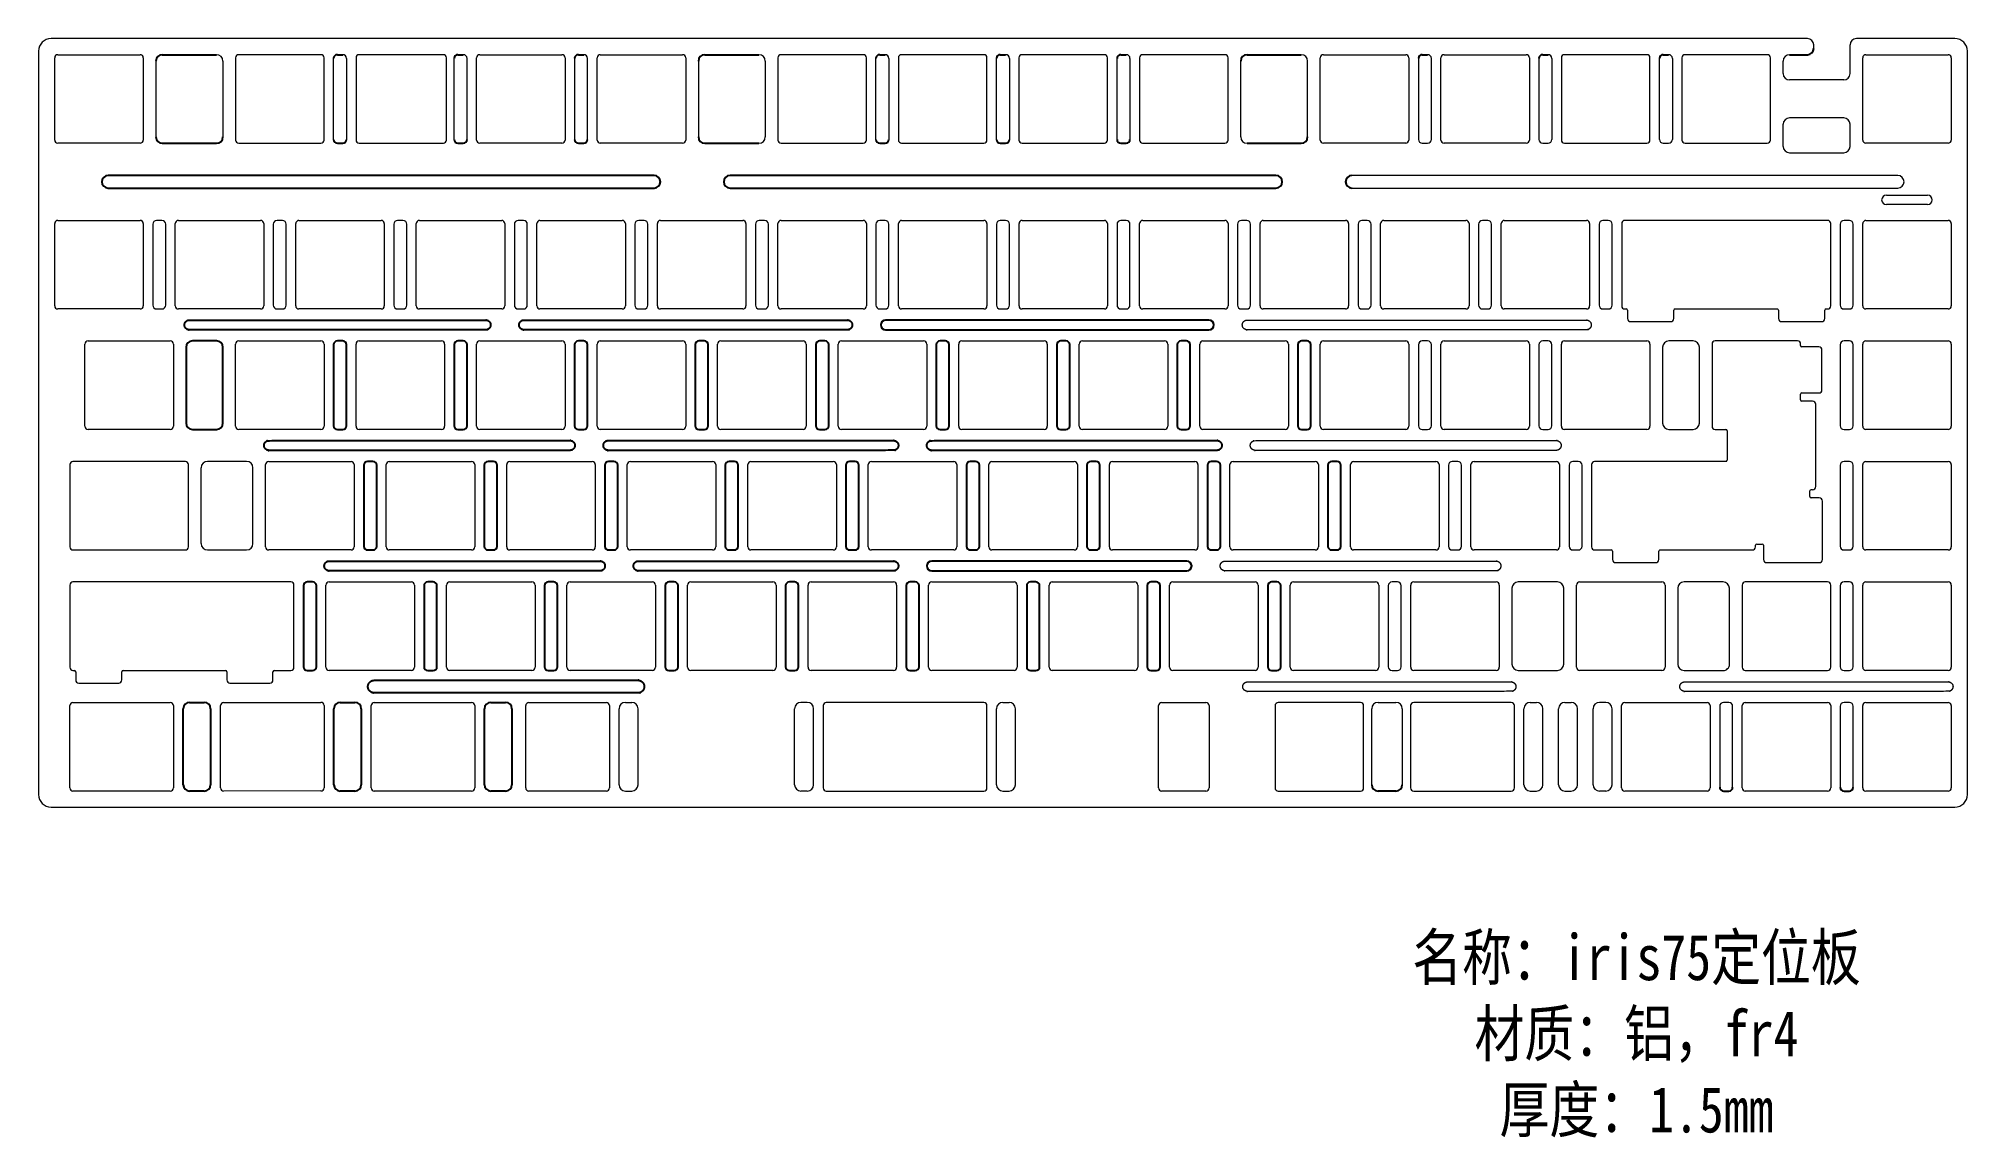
# Model space of a CAD drawing. Header units: millimetres. Extents: x 1289 to 1594, y -59 to 114.
import ezdxf

# ---------------------------------------------------------------- set-up
doc = ezdxf.new("R2010")
doc.units = ezdxf.units.MM
doc.layers.add('图框', color=7, linetype='Continuous')
doc.styles.add('宋体', font='', dxfattribs={"width": 0.8})
doc.styles.get('宋体').set_extended_font_data('SimSun')

msp = doc.modelspace()

# ---------------------------------------------------------------- texts
at = {"layer": '图框', "insert": (1541.81, -43.37), "char_height": 7.2236, "attachment_point": 5, "style": '宋体'}
msp.add_mtext_dynamic_manual_height_columns('{\\C2;名称：iris75定位板\\P材质：铝，fr4^J厚度：1.5mm}', width=270.6964, gutter_width=12.5, heights=[0], dxfattribs=at)

# ---------------------------------------------------------------- linework, layer by layer
at = {"color": 3, "lineweight": 9}
for p, q in [((1568.82, 114.3), (1291.26, 114.3)), ((1569.82, 112.75), (1569.82, 113.3)), ((1575.57, 108.75), (1575.57, 113.3)), ((1592.11, 114.3), (1576.57, 114.3)), ((1289.26, 112.3), (1289.26, -5.2)), ((1291.81, 98.25), (1291.81, 111.25)), ((1292.31, 111.75), (1305.31, 111.75)), ((1305.81, 111.25), (1305.81, 98.25)), ((1307.81, 110.75), (1307.81, 98.75)), ((1318.39, 110.75), (1318.39, 98.75)), ((1320.39, 111.25), (1320.39, 98.25)), ((1333.89, 111.75), (1320.89, 111.75)), ((1334.39, 98.25), (1334.39, 111.25)), ((1335.89, 98.35), (1335.89, 111.15)), ((1337.94, 111.15), (1337.94, 98.35)), ((1339.44, 111.25), (1339.44, 98.25)), ((1353.24, 111.75), (1339.94, 111.75)), ((1353.74, 98.25), (1353.74, 111.25)), ((1354.94, 98.35), (1354.94, 111.15)), ((1356.99, 98.35), (1356.99, 111.15)), ((1358.49, 98.25), (1358.49, 111.25)), ((1358.99, 111.75), (1371.99, 111.75)), ((1372.49, 111.25), (1372.49, 98.25)), ((1373.99, 111.15), (1373.99, 98.35)), ((1376.04, 98.35), (1376.04, 111.15)), ((1377.54, 98.25), (1377.54, 111.25)), ((1378.04, 111.75), (1391.04, 111.75)), ((1391.54, 111.25), (1391.54, 98.25)), ((1393.54, 110.75), (1393.54, 98.75)), ((1404.11, 110.75), (1404.11, 98.75)), ((1406.11, 111.25), (1406.11, 98.25)), ((1419.61, 111.75), (1406.61, 111.75)), ((1420.11, 98.25), (1420.11, 111.25)), ((1421.61, 98.35), (1421.61, 111.15)), ((1423.66, 111.15), (1423.66, 98.35)), ((1425.16, 111.25), (1425.16, 98.25)), ((1438.66, 111.75), (1425.66, 111.75)), ((1439.16, 98.25), (1439.16, 111.25)), ((1440.66, 98.35), (1440.66, 111.15)), ((1442.71, 111.15), (1442.71, 98.35)), ((1444.21, 111.25), (1444.21, 98.25)), ((1457.71, 111.75), (1444.71, 111.75)), ((1458.21, 98.25), (1458.21, 111.25)), ((1459.71, 98.35), (1459.71, 111.15)), ((1461.76, 111.15), (1461.76, 98.35)), ((1463.26, 111.25), (1463.26, 98.25)), ((1476.76, 111.75), (1463.76, 111.75)), ((1477.26, 98.25), (1477.26, 111.25)), ((1479.26, 98.75), (1479.26, 110.75)), ((1489.84, 98.75), (1489.84, 110.75)), ((1491.84, 98.25), (1491.84, 111.25)), ((1492.34, 111.75), (1505.34, 111.75)), ((1505.84, 111.25), (1505.84, 98.25)), ((1507.34, 111.15), (1507.34, 98.35)), ((1509.39, 98.35), (1509.39, 111.15)), ((1510.89, 98.25), (1510.89, 111.25)), ((1511.39, 111.75), (1524.39, 111.75)), ((1524.89, 111.25), (1524.89, 98.25)), ((1526.39, 111.15), (1526.39, 98.35)), ((1528.44, 111.15), (1528.44, 98.35)), ((1529.94, 111.25), (1529.94, 98.25)), ((1543.44, 111.75), (1530.44, 111.75)), ((1543.94, 98.25), (1543.94, 111.25)), ((1545.44, 98.35), (1545.44, 111.15)), ((1547.49, 111.15), (1547.49, 98.35)), ((1548.99, 111.25), (1548.99, 98.25)), ((1562.49, 111.75), (1549.49, 111.75)), ((1562.99, 98.25), (1562.99, 111.25)), ((1564.99, 108.75), (1564.99, 110.75)), ((1577.57, 98.25), (1577.57, 111.25)), ((1578.07, 111.75), (1591.06, 111.75)), ((1591.56, 111.25), (1591.56, 98.25)), ((1594.11, -5.2), (1594.11, 112.3)), ((1564.99, 97.25), (1564.99, 100.75)), ((1575.57, 97.25), (1575.57, 100.75)), ((1305.31, 97.75), (1292.31, 97.75)), ((1320.89, 97.75), (1333.89, 97.75)), ((1339.94, 97.75), (1353.24, 97.75)), ((1371.99, 97.75), (1358.99, 97.75)), ((1391.04, 97.75), (1378.04, 97.75)), ((1406.61, 97.75), (1419.61, 97.75)), ((1425.66, 97.75), (1438.66, 97.75)), ((1444.71, 97.75), (1457.71, 97.75)), ((1463.76, 97.75), (1476.76, 97.75)), ((1505.34, 97.75), (1492.34, 97.75)), ((1507.94, 97.75), (1508.79, 97.75)), ((1524.39, 97.75), (1511.39, 97.75)), ((1526.99, 97.75), (1527.84, 97.75)), ((1530.44, 97.75), (1543.44, 97.75)), ((1546.04, 97.75), (1546.89, 97.75)), ((1549.49, 97.75), (1562.49, 97.75)), ((1591.06, 97.75), (1578.07, 97.75)), ((1565.99, 96.25), (1574.57, 96.25)), ((1583.11, 92.65), (1496.83, 92.65)), ((1496.83, 90.65), (1583.11, 90.65)), ((1581.31, 89.55), (1587.81, 89.55)), ((1292.31, 85.55), (1305.31, 85.55)), ((1308.76, 85.55), (1307.91, 85.55)), ((1311.36, 85.55), (1324.36, 85.55)), ((1327.81, 85.55), (1326.96, 85.55)), ((1330.41, 85.55), (1343.41, 85.55)), ((1346.86, 85.55), (1346.01, 85.55)), ((1349.46, 85.55), (1362.46, 85.55)), ((1365.91, 85.55), (1365.06, 85.55)), ((1368.51, 85.55), (1381.51, 85.55)), ((1384.96, 85.55), (1384.11, 85.55)), ((1387.56, 85.55), (1400.56, 85.55)), ((1404.01, 85.55), (1403.16, 85.55)), ((1406.61, 85.55), (1419.61, 85.55)), ((1423.06, 85.55), (1422.21, 85.55)), ((1425.67, 85.55), (1438.66, 85.55)), ((1442.11, 85.55), (1441.26, 85.55)), ((1444.72, 85.55), (1457.71, 85.55)), ((1461.16, 85.55), (1460.31, 85.55)), ((1463.77, 85.55), (1476.76, 85.55)), ((1480.21, 85.55), (1479.36, 85.55)), ((1482.82, 85.55), (1495.81, 85.55)), ((1499.26, 85.55), (1498.41, 85.55)), ((1501.87, 85.55), (1514.86, 85.55)), ((1518.31, 85.55), (1517.46, 85.55)), ((1520.92, 85.55), (1533.91, 85.55)), ((1537.36, 85.55), (1536.51, 85.55)), ((1572.02, 85.55), (1539.97, 85.55)), ((1575.46, 85.55), (1574.61, 85.55)), ((1578.07, 85.55), (1591.06, 85.55)), ((1587.81, 88.05), (1581.31, 88.05)), ((1291.81, 72.05), (1291.81, 85.05)), ((1305.81, 85.05), (1305.81, 72.05)), ((1307.31, 84.95), (1307.31, 72.15)), ((1309.36, 72.15), (1309.36, 84.95)), ((1310.86, 72.05), (1310.86, 85.05)), ((1324.86, 85.05), (1324.86, 72.05)), ((1326.36, 84.95), (1326.36, 72.15)), ((1328.41, 72.15), (1328.41, 84.95)), ((1329.91, 72.05), (1329.91, 85.05)), ((1343.91, 85.05), (1343.91, 72.05)), ((1345.41, 84.95), (1345.41, 72.15)), ((1347.46, 72.15), (1347.46, 84.95)), ((1348.96, 72.05), (1348.96, 85.05)), ((1362.96, 85.05), (1362.96, 72.05)), ((1364.46, 84.95), (1364.46, 72.15)), ((1366.51, 72.15), (1366.51, 84.95)), ((1368.01, 72.05), (1368.01, 85.05)), ((1382.01, 85.05), (1382.01, 72.05)), ((1383.51, 84.95), (1383.51, 72.15)), ((1385.56, 72.15), (1385.56, 84.95)), ((1387.06, 72.05), (1387.06, 85.05)), ((1401.06, 85.05), (1401.06, 72.05)), ((1402.56, 84.95), (1402.56, 72.15)), ((1404.61, 72.15), (1404.61, 84.95)), ((1406.11, 72.05), (1406.11, 85.05)), ((1420.11, 85.05), (1420.11, 72.05)), ((1421.61, 84.95), (1421.61, 72.15)), ((1423.66, 72.15), (1423.66, 84.95)), ((1425.17, 72.05), (1425.17, 85.05)), ((1439.16, 85.05), (1439.16, 72.05)), ((1440.66, 84.95), (1440.66, 72.15)), ((1442.71, 72.15), (1442.71, 84.95)), ((1444.22, 72.05), (1444.22, 85.05)), ((1458.21, 85.05), (1458.21, 72.05)), ((1459.71, 84.95), (1459.71, 72.15)), ((1461.76, 72.15), (1461.76, 84.95)), ((1463.27, 72.05), (1463.27, 85.05)), ((1477.26, 85.05), (1477.26, 72.05)), ((1478.76, 84.95), (1478.76, 72.15)), ((1480.81, 72.15), (1480.81, 84.95)), ((1482.32, 72.05), (1482.32, 85.05)), ((1496.31, 85.05), (1496.31, 72.05)), ((1497.81, 84.95), (1497.81, 72.15)), ((1499.86, 72.15), (1499.86, 84.95)), ((1501.37, 72.05), (1501.37, 85.05)), ((1515.36, 85.05), (1515.36, 72.05)), ((1516.86, 84.95), (1516.86, 72.15)), ((1518.91, 72.15), (1518.91, 84.95)), ((1520.42, 72.05), (1520.42, 85.05)), ((1534.41, 85.05), (1534.41, 72.05)), ((1535.91, 84.95), (1535.91, 72.15)), ((1537.96, 72.15), (1537.96, 84.95)), ((1539.47, 85.05), (1539.47, 72.05)), ((1572.52, 72.05), (1572.52, 85.05)), ((1574.01, 84.95), (1574.01, 72.15)), ((1576.06, 72.15), (1576.06, 84.95)), ((1577.57, 72.05), (1577.57, 85.05)), ((1591.56, 85.05), (1591.56, 72.05)), ((1305.31, 71.55), (1292.31, 71.55)), ((1307.91, 71.55), (1308.76, 71.55)), ((1324.36, 71.55), (1311.36, 71.55)), ((1326.96, 71.55), (1327.81, 71.55)), ((1343.41, 71.55), (1330.41, 71.55)), ((1346.01, 71.55), (1346.86, 71.55)), ((1362.46, 71.55), (1349.46, 71.55)), ((1365.06, 71.55), (1365.91, 71.55)), ((1381.51, 71.55), (1368.51, 71.55)), ((1384.11, 71.55), (1384.96, 71.55)), ((1400.56, 71.55), (1387.56, 71.55)), ((1403.16, 71.55), (1404.01, 71.55)), ((1419.61, 71.55), (1406.61, 71.55)), ((1422.21, 71.55), (1423.06, 71.55)), ((1438.66, 71.55), (1425.67, 71.55)), ((1441.26, 71.55), (1442.11, 71.55)), ((1457.71, 71.55), (1444.72, 71.55)), ((1460.31, 71.55), (1461.16, 71.55)), ((1476.76, 71.55), (1463.77, 71.55)), ((1479.36, 71.55), (1480.21, 71.55)), ((1495.81, 71.55), (1482.82, 71.55)), ((1498.41, 71.55), (1499.26, 71.55)), ((1514.86, 71.55), (1501.87, 71.55)), ((1517.46, 71.55), (1518.31, 71.55)), ((1533.91, 71.55), (1520.92, 71.55)), ((1536.51, 71.55), (1537.36, 71.55)), ((1539.97, 71.55), (1540.2, 71.55)), ((1540.4, 71.35), (1540.4, 70.05)), ((1547.7, 70.05), (1547.7, 71.35)), ((1547.9, 71.55), (1564.08, 71.55)), ((1564.28, 71.35), (1564.28, 70.05)), ((1571.58, 70.05), (1571.58, 71.35)), ((1571.78, 71.55), (1572.02, 71.55)), ((1574.61, 71.55), (1575.46, 71.55)), ((1591.06, 71.55), (1578.07, 71.55)), ((1540.9, 69.55), (1547.2, 69.55)), ((1564.78, 69.55), (1571.08, 69.55)), ((1296.58, 53), (1296.58, 66)), ((1297.08, 66.5), (1310.08, 66.5)), ((1310.58, 66), (1310.58, 53)), ((1320.39, 53), (1320.39, 66)), ((1320.89, 66.5), (1333.89, 66.5)), ((1334.39, 66), (1334.39, 53)), ((1339.44, 53), (1339.44, 66)), ((1339.94, 66.5), (1352.94, 66.5)), ((1353.44, 66), (1353.44, 53)), ((1358.49, 53), (1358.49, 66)), ((1358.99, 66.5), (1371.99, 66.5)), ((1372.49, 66), (1372.49, 53)), ((1377.54, 53), (1377.54, 66)), ((1378.04, 66.5), (1391.04, 66.5)), ((1391.54, 66), (1391.54, 53)), ((1396.59, 53), (1396.59, 66)), ((1397.09, 66.5), (1410.09, 66.5)), ((1410.59, 66), (1410.59, 53)), ((1415.64, 53), (1415.64, 66)), ((1416.14, 66.5), (1429.14, 66.5)), ((1429.64, 66), (1429.64, 53)), ((1434.69, 53), (1434.69, 66)), ((1435.19, 66.5), (1448.19, 66.5)), ((1448.69, 66), (1448.69, 53)), ((1453.74, 53), (1453.74, 66)), ((1454.24, 66.5), (1467.24, 66.5)), ((1467.74, 66), (1467.74, 53)), ((1472.79, 53), (1472.79, 66)), ((1473.29, 66.5), (1486.29, 66.5)), ((1486.79, 66), (1486.79, 53)), ((1491.84, 53), (1491.84, 66)), ((1492.34, 66.5), (1505.34, 66.5)), ((1505.84, 66), (1505.84, 53)), ((1507.34, 65.9), (1507.34, 53.1)), ((1508.79, 66.5), (1507.94, 66.5)), ((1509.39, 53.1), (1509.39, 65.9)), ((1510.89, 53), (1510.89, 66)), ((1511.39, 66.5), (1524.39, 66.5)), ((1524.89, 66), (1524.89, 53)), ((1526.39, 65.9), (1526.39, 53.1)), ((1527.84, 66.5), (1526.99, 66.5)), ((1528.44, 53.1), (1528.44, 65.9)), ((1529.94, 53), (1529.94, 66)), ((1530.44, 66.5), (1543.44, 66.5)), ((1543.94, 66), (1543.94, 53)), ((1545.94, 65.5), (1545.94, 53.5)), ((1550.75, 66.5), (1546.94, 66.5)), ((1551.75, 53.5), (1551.75, 65.5)), ((1553.75, 66), (1553.75, 53)), ((1567.25, 66.5), (1554.25, 66.5)), ((1567.75, 65.77), (1567.75, 66)), ((1570.63, 65.57), (1567.95, 65.57)), ((1571.13, 58.77), (1571.13, 65.07)), ((1574.01, 65.9), (1574.01, 53.1)), ((1575.46, 66.5), (1574.61, 66.5)), ((1576.06, 53.1), (1576.06, 65.9)), ((1577.57, 53), (1577.57, 66)), ((1578.07, 66.5), (1591.06, 66.5)), ((1591.56, 66), (1591.56, 53)), ((1567.75, 57.18), (1567.75, 58.07)), ((1567.95, 58.27), (1570.63, 58.27)), ((1569.63, 56.98), (1567.95, 56.98)), ((1570.13, 43.48), (1570.13, 56.48)), ((1310.08, 52.5), (1297.08, 52.5)), ((1333.89, 52.5), (1320.89, 52.5)), ((1352.94, 52.5), (1339.94, 52.5)), ((1371.99, 52.5), (1358.99, 52.5)), ((1391.04, 52.5), (1378.04, 52.5)), ((1410.09, 52.5), (1397.09, 52.5)), ((1429.14, 52.5), (1416.14, 52.5)), ((1448.19, 52.5), (1435.19, 52.5)), ((1467.24, 52.5), (1454.24, 52.5)), ((1486.29, 52.5), (1473.29, 52.5)), ((1505.34, 52.5), (1492.34, 52.5)), ((1507.94, 52.5), (1508.79, 52.5)), ((1524.39, 52.5), (1511.39, 52.5)), ((1526.99, 52.5), (1527.84, 52.5)), ((1543.44, 52.5), (1530.44, 52.5)), ((1546.94, 52.5), (1550.75, 52.5)), ((1554.25, 52.5), (1555.93, 52.5)), ((1556.13, 52.3), (1556.13, 47.65)), ((1574.61, 52.5), (1575.46, 52.5)), ((1591.06, 52.5), (1578.07, 52.5)), ((1294.2, 46.95), (1294.2, 33.95)), ((1312.46, 47.45), (1294.7, 47.45)), ((1312.96, 33.95), (1312.96, 46.95)), ((1314.96, 34.45), (1314.96, 46.45)), ((1322.15, 47.45), (1315.96, 47.45)), ((1323.15, 34.45), (1323.15, 46.45)), ((1325.15, 33.95), (1325.15, 46.95)), ((1325.65, 47.45), (1338.65, 47.45)), ((1339.15, 46.95), (1339.15, 33.95)), ((1344.2, 33.95), (1344.2, 46.95)), ((1344.7, 47.45), (1357.7, 47.45)), ((1358.2, 46.95), (1358.2, 33.95)), ((1363.25, 33.95), (1363.25, 46.95)), ((1363.75, 47.45), (1376.75, 47.45)), ((1377.25, 46.95), (1377.25, 33.95)), ((1382.3, 33.95), (1382.3, 46.95)), ((1382.8, 47.45), (1395.8, 47.45)), ((1396.3, 46.95), (1396.3, 33.95)), ((1401.35, 33.95), (1401.35, 46.95)), ((1401.85, 47.45), (1414.85, 47.45)), ((1415.35, 46.95), (1415.35, 33.95)), ((1420.4, 33.95), (1420.4, 46.95)), ((1420.9, 47.45), (1433.9, 47.45)), ((1434.4, 46.95), (1434.4, 33.95)), ((1439.45, 33.95), (1439.45, 46.95)), ((1439.95, 47.45), (1452.95, 47.45)), ((1453.45, 46.95), (1453.45, 33.95)), ((1458.5, 33.95), (1458.5, 46.95)), ((1459, 47.45), (1472, 47.45)), ((1472.5, 46.95), (1472.5, 33.95)), ((1477.55, 33.95), (1477.55, 46.95)), ((1478.05, 47.45), (1491.05, 47.45)), ((1491.55, 46.95), (1491.55, 33.95)), ((1496.6, 33.95), (1496.6, 46.95)), ((1497.1, 47.45), (1510.1, 47.45)), ((1510.6, 46.95), (1510.6, 33.95)), ((1512.1, 46.85), (1512.1, 34.05)), ((1513.55, 47.45), (1512.7, 47.45)), ((1514.15, 34.05), (1514.15, 46.85)), ((1515.65, 33.95), (1515.65, 46.95)), ((1516.15, 47.45), (1529.15, 47.45)), ((1529.65, 46.95), (1529.65, 33.95)), ((1531.15, 46.85), (1531.15, 34.05)), ((1532.6, 47.45), (1531.75, 47.45)), ((1533.2, 34.05), (1533.2, 46.85)), ((1534.7, 46.95), (1534.7, 33.95)), ((1555.93, 47.45), (1535.2, 47.45)), ((1574.01, 46.85), (1574.01, 34.05)), ((1575.46, 47.45), (1574.61, 47.45)), ((1576.06, 34.05), (1576.06, 46.85)), ((1577.57, 33.95), (1577.57, 46.95)), ((1578.07, 47.45), (1591.07, 47.45)), ((1591.57, 46.95), (1591.57, 33.95)), ((1569.2, 41.89), (1569.2, 42.78)), ((1569.63, 42.98), (1569.4, 42.98)), ((1570.7, 41.69), (1569.4, 41.69)), ((1571.2, 31.95), (1571.2, 41.19)), ((1560.61, 33.95), (1560.61, 34.19)), ((1560.81, 34.39), (1561.7, 34.39)), ((1561.9, 34.19), (1561.9, 31.95)), ((1294.7, 33.45), (1312.46, 33.45)), ((1315.96, 33.45), (1322.15, 33.45)), ((1338.65, 33.45), (1325.65, 33.45)), ((1357.7, 33.45), (1344.7, 33.45)), ((1376.75, 33.45), (1363.75, 33.45)), ((1395.8, 33.45), (1382.8, 33.45)), ((1414.85, 33.45), (1401.85, 33.45)), ((1433.9, 33.45), (1420.9, 33.45)), ((1452.95, 33.45), (1439.95, 33.45)), ((1472, 33.45), (1459, 33.45)), ((1491.05, 33.45), (1478.05, 33.45)), ((1510.1, 33.45), (1497.1, 33.45)), ((1512.7, 33.45), (1513.55, 33.45)), ((1529.15, 33.45), (1516.15, 33.45)), ((1531.75, 33.45), (1532.6, 33.45)), ((1535.2, 33.45), (1537.82, 33.45)), ((1538.02, 33.25), (1538.02, 31.95)), ((1538.52, 31.45), (1544.82, 31.45)), ((1545.32, 31.95), (1545.32, 33.25)), ((1545.52, 33.45), (1560.11, 33.45)), ((1562.4, 31.45), (1570.7, 31.45)), ((1574.61, 33.45), (1575.46, 33.45)), ((1591.07, 33.45), (1578.07, 33.45)), ((1294.2, 27.9), (1294.2, 14.9)), ((1329.13, 28.4), (1294.7, 28.4)), ((1329.63, 14.9), (1329.63, 27.9)), ((1334.68, 14.9), (1334.68, 27.9)), ((1335.18, 28.4), (1348.18, 28.4)), ((1348.68, 27.9), (1348.68, 14.9)), ((1353.73, 14.9), (1353.73, 27.9)), ((1354.23, 28.4), (1367.23, 28.4)), ((1367.73, 27.9), (1367.73, 14.9)), ((1372.78, 14.9), (1372.78, 27.9)), ((1373.28, 28.4), (1386.28, 28.4)), ((1386.78, 27.9), (1386.78, 14.9)), ((1391.83, 14.9), (1391.83, 27.9)), ((1392.33, 28.4), (1405.33, 28.4)), ((1405.83, 27.9), (1405.83, 14.9)), ((1410.88, 14.9), (1410.88, 27.9)), ((1411.38, 28.4), (1424.38, 28.4)), ((1424.88, 27.9), (1424.88, 14.9)), ((1429.93, 14.9), (1429.93, 27.9)), ((1430.43, 28.4), (1443.43, 28.4)), ((1443.93, 27.9), (1443.93, 14.9)), ((1448.98, 14.9), (1448.98, 27.9)), ((1449.48, 28.4), (1462.48, 28.4)), ((1462.98, 27.9), (1462.98, 14.9)), ((1468.03, 14.9), (1468.03, 27.9)), ((1468.53, 28.4), (1481.53, 28.4)), ((1482.03, 27.9), (1482.03, 14.9)), ((1487.08, 14.9), (1487.08, 27.9)), ((1487.58, 28.4), (1500.58, 28.4)), ((1501.08, 27.9), (1501.08, 14.9)), ((1502.58, 27.8), (1502.58, 15)), ((1504.03, 28.4), (1503.18, 28.4)), ((1504.63, 15), (1504.63, 27.8)), ((1506.13, 14.9), (1506.13, 27.9)), ((1506.63, 28.4), (1519.63, 28.4)), ((1520.13, 27.9), (1520.13, 14.9)), ((1529.32, 28.4), (1523.13, 28.4)), ((1532.32, 14.9), (1532.32, 27.9)), ((1532.82, 28.4), (1545.82, 28.4)), ((1546.32, 27.9), (1546.32, 14.9)), ((1555.51, 28.4), (1549.32, 28.4)), ((1558.51, 27.9), (1558.51, 14.9)), ((1572.01, 28.4), (1559.01, 28.4)), ((1572.51, 14.9), (1572.51, 27.9)), ((1574.01, 27.8), (1574.01, 15)), ((1575.46, 28.4), (1574.61, 28.4)), ((1576.06, 15), (1576.06, 27.8)), ((1577.57, 14.9), (1577.57, 27.9)), ((1578.07, 28.4), (1591.07, 28.4)), ((1591.57, 27.9), (1591.57, 14.9)), ((1522.13, 27.4), (1522.13, 15.4)), ((1530.32, 15.4), (1530.32, 27.4)), ((1548.32, 27.4), (1548.32, 15.4)), ((1556.51, 15.4), (1556.51, 27.4)), ((1294.7, 14.4), (1294.93, 14.4)), ((1295.13, 14.2), (1295.13, 12.9)), ((1295.63, 12.4), (1301.93, 12.4)), ((1302.43, 12.9), (1302.43, 14.2)), ((1302.63, 14.4), (1318.81, 14.4)), ((1319.01, 14.2), (1319.01, 12.9)), ((1319.51, 12.4), (1325.81, 12.4)), ((1326.31, 12.9), (1326.31, 14.2)), ((1326.51, 14.4), (1329.13, 14.4)), ((1348.18, 14.4), (1335.18, 14.4)), ((1367.23, 14.4), (1354.23, 14.4)), ((1386.28, 14.4), (1373.28, 14.4)), ((1405.33, 14.4), (1392.33, 14.4)), ((1424.38, 14.4), (1411.38, 14.4)), ((1443.43, 14.4), (1430.43, 14.4)), ((1462.48, 14.4), (1449.48, 14.4)), ((1481.53, 14.4), (1468.53, 14.4)), ((1500.58, 14.4), (1487.58, 14.4)), ((1503.18, 14.4), (1504.03, 14.4)), ((1519.63, 14.4), (1506.63, 14.4)), ((1523.13, 14.4), (1529.32, 14.4)), ((1545.82, 14.4), (1532.82, 14.4)), ((1549.32, 14.4), (1555.51, 14.4)), ((1559.01, 14.4), (1572.01, 14.4)), ((1574.61, 14.4), (1575.46, 14.4)), ((1591.07, 14.4), (1578.07, 14.4)), ((1294.7, 9.35), (1310.08, 9.35)), ((1318.51, 9.35), (1333.89, 9.36)), ((1342.32, 9.35), (1357.7, 9.35)), ((1366.76, 9.35), (1379.01, 9.35)), ((1438.66, 9.35), (1413.76, 9.35)), ((1466.76, 9.35), (1473.76, 9.35)), ((1498.19, 9.35), (1485.19, 9.35)), ((1500.97, 9.35), (1503.79, 9.35)), ((1522.01, 9.35), (1506.61, 9.35)), ((1525.01, 9.35), (1526.01, 9.35)), ((1530.49, 9.35), (1531.49, 9.35)), ((1536.96, 9.35), (1535.96, 9.35)), ((1539.96, 9.35), (1552.96, 9.35)), ((1556.41, 9.35), (1555.56, 9.35)), ((1559.01, 9.35), (1572.01, 9.35)), ((1575.46, 9.35), (1574.61, 9.35)), ((1578.06, 9.35), (1591.06, 9.35)), ((1294.2, -4.15), (1294.2, 8.85)), ((1310.58, 8.85), (1310.58, -4.15)), ((1318.01, -4.15), (1318.01, 8.85)), ((1334.39, 8.86), (1334.39, -4.14)), ((1341.82, -4.15), (1341.82, 8.85)), ((1358.2, 8.85), (1358.2, -4.15)), ((1366.26, -4.15), (1366.26, 8.85)), ((1379.51, 8.85), (1379.51, -4.15)), ((1381.01, -3.65), (1381.01, 8.35)), ((1384.01, -3.65), (1384.01, 8.35)), ((1408.76, -3.65), (1408.76, 8.35)), ((1411.76, -3.65), (1411.76, 8.35)), ((1413.26, 8.85), (1413.26, -4.15)), ((1439.16, -4.15), (1439.16, 8.85)), ((1440.66, -3.65), (1440.66, 8.35)), ((1443.66, -3.65), (1443.66, 8.35)), ((1466.26, -4.15), (1466.26, 8.85)), ((1474.26, 8.85), (1474.26, -4.15)), ((1484.69, 8.85), (1484.69, -4.15)), ((1498.69, -4.15), (1498.69, 8.85)), ((1499.97, -3.65), (1499.97, 8.35)), ((1504.79, 8.35), (1504.79, -3.65)), ((1506.11, 8.85), (1506.11, -4.15)), ((1522.51, -4.15), (1522.51, 8.85)), ((1524.01, -3.65), (1524.01, 8.35)), ((1527.01, -3.65), (1527.01, 8.35)), ((1529.49, -3.65), (1529.49, 8.35)), ((1532.49, -3.65), (1532.49, 8.35)), ((1534.96, -3.65), (1534.96, 8.35)), ((1537.96, -3.65), (1537.96, 8.35)), ((1539.46, -4.15), (1539.46, 8.85)), ((1553.46, 8.85), (1553.46, -4.15)), ((1554.96, 8.75), (1554.96, -4.05)), ((1557.01, -4.05), (1557.01, 8.75)), ((1558.51, -4.15), (1558.51, 8.85)), ((1572.51, 8.85), (1572.51, -4.15)), ((1574.01, 8.75), (1574.01, -4.05)), ((1576.06, -4.05), (1576.06, 8.75)), ((1577.56, -4.15), (1577.56, 8.85)), ((1591.56, 8.85), (1591.56, -4.15)), ((1310.08, -4.65), (1294.7, -4.65)), ((1333.89, -4.64), (1318.51, -4.65)), ((1357.7, -4.65), (1342.32, -4.65)), ((1379.01, -4.65), (1366.76, -4.65)), ((1413.76, -4.65), (1438.66, -4.65)), ((1473.76, -4.65), (1466.76, -4.65)), ((1485.19, -4.65), (1498.19, -4.65)), ((1506.61, -4.65), (1522.01, -4.65)), ((1552.96, -4.65), (1539.96, -4.65)), ((1572.01, -4.65), (1559.01, -4.65)), ((1591.06, -4.65), (1578.06, -4.65)), ((1291.26, -7.2), (1592.11, -7.2))]:
    msp.add_line(p, q, dxfattribs=at)
at = {"color": 3}
for p, q in [((1308.81, 111.75), (1317.39, 111.75)), ((1336.49, 111.75), (1337.34, 111.75)), ((1355.54, 111.75), (1356.39, 111.75)), ((1374.59, 111.75), (1375.44, 111.75)), ((1394.54, 111.75), (1403.11, 111.75)), ((1422.21, 111.75), (1423.06, 111.75)), ((1441.26, 111.75), (1442.11, 111.75)), ((1460.31, 111.75), (1461.16, 111.75)), ((1480.26, 111.75), (1488.84, 111.75)), ((1507.94, 111.75), (1508.79, 111.75)), ((1526.99, 111.75), (1527.84, 111.75)), ((1546.04, 111.75), (1546.89, 111.75)), ((1565.99, 111.75), (1568.82, 111.75)), ((1308.81, 97.75), (1317.39, 97.75)), ((1336.49, 97.75), (1337.34, 97.75)), ((1355.54, 97.75), (1356.39, 97.75)), ((1374.59, 97.75), (1375.44, 97.75)), ((1394.54, 97.75), (1403.11, 97.75)), ((1422.21, 97.75), (1423.06, 97.75)), ((1441.26, 97.75), (1442.11, 97.75)), ((1460.31, 97.75), (1461.16, 97.75)), ((1480.26, 97.75), (1488.84, 97.75)), ((1386.55, 92.65), (1300.26, 92.65)), ((1484.83, 92.65), (1398.55, 92.65)), ((1300.26, 90.65), (1386.55, 90.65)), ((1398.55, 90.65), (1484.83, 90.65)), ((1474.24, 69.8), (1423.14, 69.8)), ((1423.14, 68.25), (1474.24, 68.25)), ((1312.58, 65.5), (1312.58, 53.5)), ((1317.39, 66.5), (1313.58, 66.5)), ((1318.39, 53.5), (1318.39, 65.5)), ((1335.89, 65.9), (1335.89, 53.1)), ((1337.34, 66.5), (1336.49, 66.5)), ((1337.94, 53.1), (1337.94, 65.9)), ((1354.94, 65.9), (1354.94, 53.1)), ((1356.39, 66.5), (1355.54, 66.5)), ((1356.99, 53.1), (1356.99, 65.9)), ((1373.99, 65.9), (1373.99, 53.1)), ((1375.44, 66.5), (1374.59, 66.5)), ((1376.04, 53.1), (1376.04, 65.9)), ((1393.04, 65.9), (1393.04, 53.1)), ((1394.49, 66.5), (1393.64, 66.5)), ((1395.09, 53.1), (1395.09, 65.9)), ((1412.09, 65.9), (1412.09, 53.1)), ((1413.54, 66.5), (1412.69, 66.5)), ((1414.14, 53.1), (1414.14, 65.9)), ((1431.14, 65.9), (1431.14, 53.1)), ((1432.59, 66.5), (1431.74, 66.5)), ((1433.19, 53.1), (1433.19, 65.9)), ((1450.19, 65.9), (1450.19, 53.1)), ((1451.64, 66.5), (1450.79, 66.5)), ((1452.24, 53.1), (1452.24, 65.9)), ((1469.24, 65.9), (1469.24, 53.1)), ((1470.69, 66.5), (1469.84, 66.5)), ((1471.29, 53.1), (1471.29, 65.9)), ((1488.29, 65.9), (1488.29, 53.1)), ((1489.74, 66.5), (1488.89, 66.5)), ((1490.34, 53.1), (1490.34, 65.9)), ((1313.58, 52.5), (1317.39, 52.5)), ((1336.49, 52.5), (1337.34, 52.5)), ((1355.54, 52.5), (1356.39, 52.5)), ((1374.59, 52.5), (1375.44, 52.5)), ((1393.64, 52.5), (1394.49, 52.5)), ((1412.69, 52.5), (1413.54, 52.5)), ((1431.74, 52.5), (1432.59, 52.5)), ((1450.79, 52.5), (1451.64, 52.5)), ((1469.84, 52.5), (1470.69, 52.5)), ((1488.89, 52.5), (1489.74, 52.5)), ((1340.65, 46.85), (1340.65, 34.05)), ((1342.1, 47.45), (1341.25, 47.45)), ((1342.7, 34.05), (1342.7, 46.85)), ((1359.7, 46.85), (1359.7, 34.05)), ((1361.15, 47.45), (1360.3, 47.45)), ((1361.75, 34.05), (1361.75, 46.85)), ((1378.75, 46.85), (1378.75, 34.05)), ((1380.2, 47.45), (1379.35, 47.45)), ((1380.8, 34.05), (1380.8, 46.85)), ((1397.8, 46.85), (1397.8, 34.05)), ((1399.25, 47.45), (1398.4, 47.45)), ((1399.85, 34.05), (1399.85, 46.85)), ((1416.85, 46.85), (1416.85, 34.05)), ((1418.3, 47.45), (1417.45, 47.45)), ((1418.9, 34.05), (1418.9, 46.85)), ((1435.9, 46.85), (1435.9, 34.05)), ((1437.35, 47.45), (1436.5, 47.45)), ((1437.95, 34.05), (1437.95, 46.85)), ((1454.95, 46.85), (1454.95, 34.05)), ((1456.4, 47.45), (1455.55, 47.45)), ((1457, 34.05), (1457, 46.85)), ((1474, 46.85), (1474, 34.05)), ((1475.45, 47.45), (1474.6, 47.45)), ((1476.05, 34.05), (1476.05, 46.85)), ((1493.05, 46.85), (1493.05, 34.05)), ((1494.5, 47.45), (1493.65, 47.45)), ((1495.1, 34.05), (1495.1, 46.85)), ((1341.25, 33.45), (1342.1, 33.45)), ((1360.3, 33.45), (1361.15, 33.45)), ((1379.35, 33.45), (1380.2, 33.45)), ((1398.4, 33.45), (1399.25, 33.45)), ((1417.45, 33.45), (1418.3, 33.45)), ((1470.74, 31.7), (1430.43, 31.7)), ((1436.5, 33.45), (1437.35, 33.45)), ((1455.55, 33.45), (1456.4, 33.45)), ((1474.6, 33.45), (1475.45, 33.45)), ((1493.65, 33.45), (1494.5, 33.45)), ((1331.13, 27.8), (1331.13, 15)), ((1332.58, 28.4), (1331.73, 28.4)), ((1333.18, 15), (1333.18, 27.8)), ((1350.18, 27.8), (1350.18, 15)), ((1351.63, 28.4), (1350.78, 28.4)), ((1352.23, 15), (1352.23, 27.8)), ((1369.23, 27.8), (1369.23, 15)), ((1370.68, 28.4), (1369.83, 28.4)), ((1371.28, 15), (1371.28, 27.8)), ((1388.28, 27.8), (1388.28, 15)), ((1389.73, 28.4), (1388.88, 28.4)), ((1390.33, 15), (1390.33, 27.8)), ((1407.33, 27.8), (1407.33, 15)), ((1408.78, 28.4), (1407.93, 28.4)), ((1409.38, 15), (1409.38, 27.8)), ((1426.38, 27.8), (1426.38, 15)), ((1427.83, 28.4), (1426.98, 28.4)), ((1428.43, 15), (1428.43, 27.8)), ((1430.43, 30.15), (1470.74, 30.15)), ((1445.43, 27.8), (1445.43, 15)), ((1446.88, 28.4), (1446.03, 28.4)), ((1447.48, 15), (1447.48, 27.8)), ((1464.48, 27.8), (1464.48, 15)), ((1465.93, 28.4), (1465.08, 28.4)), ((1466.53, 15), (1466.53, 27.8)), ((1483.53, 27.8), (1483.53, 15)), ((1484.98, 28.4), (1484.13, 28.4)), ((1485.58, 15), (1485.58, 27.8)), ((1331.73, 14.4), (1332.58, 14.4)), ((1350.78, 14.4), (1351.63, 14.4)), ((1369.83, 14.4), (1370.68, 14.4)), ((1388.88, 14.4), (1389.73, 14.4)), ((1407.93, 14.4), (1408.78, 14.4)), ((1426.98, 14.4), (1427.83, 14.4)), ((1446.03, 14.4), (1446.88, 14.4)), ((1465.08, 14.4), (1465.93, 14.4)), ((1484.13, 14.4), (1484.98, 14.4)), ((1313.13, 9.35), (1315.46, 9.35)), ((1336.94, 9.35), (1339.27, 9.35)), ((1360.74, 9.35), (1363.07, 9.35)), ((1312.13, -3.65), (1312.13, 8.35)), ((1316.46, 8.35), (1316.46, -3.65)), ((1335.94, -3.65), (1335.94, 8.35)), ((1340.27, 8.35), (1340.27, -3.65)), ((1359.74, -3.65), (1359.74, 8.35)), ((1364.07, 8.35), (1364.07, -3.65)), ((1315.46, -4.65), (1313.13, -4.65)), ((1339.27, -4.65), (1336.94, -4.65)), ((1363.07, -4.65), (1360.74, -4.65)), ((1503.79, -4.65), (1500.97, -4.65)), ((1555.56, -4.65), (1556.41, -4.65)), ((1574.61, -4.65), (1575.46, -4.65))]:
    msp.add_line(p, q, dxfattribs=at)
at = {"color": 3, "lineweight": 18}
for p, q in [((1574.57, 107.75), (1565.99, 107.75)), ((1574.57, 101.75), (1565.99, 101.75)), ((1382.01, 9.35), (1383.01, 9.35)), ((1410.76, 9.35), (1409.76, 9.35)), ((1441.66, 9.35), (1442.66, 9.35)), ((1382.01, -4.65), (1383.01, -4.65)), ((1410.76, -4.65), (1409.76, -4.65)), ((1441.66, -4.65), (1442.66, -4.65)), ((1525.01, -4.65), (1526.01, -4.65)), ((1530.49, -4.65), (1531.49, -4.65)), ((1536.96, -4.65), (1535.96, -4.65))]:
    msp.add_line(p, q, dxfattribs=at)
at = {"color": 3, "lineweight": 9}
for centre, radius, start, end in [((1291.26, 112.3), 2, 90, 180), ((1568.82, 113.3), 1, 360, 90), ((1576.57, 113.3), 1, 90, 180), ((1592.11, 112.3), 2, 0, 90), ((1292.31, 111.25), 0.5, 90, 180), ((1305.31, 111.25), 0.5, 0, 90), ((1317.39, 110.75), 1, 0, 90), ((1320.89, 111.25), 0.5, 90, 180), ((1333.89, 111.25), 0.5, 0, 90), ((1337.34, 111.15), 0.6, 0, 90), ((1339.94, 111.25), 0.5, 90, 180), ((1353.24, 111.25), 0.5, 0, 90), ((1356.39, 111.15), 0.6, 0, 90), ((1358.99, 111.25), 0.5, 90, 180), ((1371.99, 111.25), 0.5, 0, 90), ((1375.44, 111.15), 0.6, 0, 90), ((1378.04, 111.25), 0.5, 90, 180), ((1391.04, 111.25), 0.5, 0, 90), ((1403.11, 110.75), 1, 0, 90), ((1406.61, 111.25), 0.5, 90, 180), ((1419.61, 111.25), 0.5, 360, 90), ((1423.06, 111.15), 0.6, 0, 90), ((1425.66, 111.25), 0.5, 90, 180), ((1438.66, 111.25), 0.5, 0, 90), ((1442.11, 111.15), 0.6, 0, 90), ((1444.71, 111.25), 0.5, 90, 180), ((1457.71, 111.25), 0.5, 360, 90), ((1461.16, 111.15), 0.6, 0, 90), ((1463.76, 111.25), 0.5, 90, 180), ((1476.76, 111.25), 0.5, 0, 90), ((1488.84, 110.75), 1, 0, 90), ((1492.34, 111.25), 0.5, 90, 180), ((1505.34, 111.25), 0.5, 0, 90), ((1508.79, 111.15), 0.6, 0, 90), ((1511.39, 111.25), 0.5, 90, 180), ((1524.39, 111.25), 0.5, 0, 90), ((1527.84, 111.15), 0.6, 0, 90), ((1530.44, 111.25), 0.5, 90, 180), ((1543.44, 111.25), 0.5, 360, 90), ((1546.89, 111.15), 0.6, 0, 90), ((1549.49, 111.25), 0.5, 90, 180), ((1562.49, 111.25), 0.5, 0, 90), ((1565.99, 110.75), 1, 90, 180), ((1578.07, 111.25), 0.5, 90, 180), ((1591.06, 111.25), 0.5, 0, 90), ((1574.57, 108.75), 1, 270, 0), ((1565.99, 100.75), 1, 90, 180), ((1574.57, 100.75), 1, 0, 90), ((1292.31, 98.25), 0.5, 180, 270), ((1305.31, 98.25), 0.5, 270, 0), ((1320.89, 98.25), 0.5, 180, 270), ((1333.89, 98.25), 0.5, 270, 0), ((1339.94, 98.25), 0.5, 180, 270), ((1353.24, 98.25), 0.5, 270, 0), ((1358.99, 98.25), 0.5, 180, 270), ((1371.99, 98.25), 0.5, 270, 0), ((1378.04, 98.25), 0.5, 180, 270), ((1391.04, 98.25), 0.5, 270, 0), ((1403.11, 98.75), 1, 270, 0), ((1406.61, 98.25), 0.5, 180, 270), ((1419.61, 98.25), 0.5, 270, 0), ((1425.66, 98.25), 0.5, 180, 270), ((1438.66, 98.25), 0.5, 270, 0), ((1444.71, 98.25), 0.5, 180, 270), ((1457.71, 98.25), 0.5, 270, 0), ((1463.76, 98.25), 0.5, 180, 270), ((1476.76, 98.25), 0.5, 270, 0), ((1480.26, 98.75), 1, 180, 270), ((1492.34, 98.25), 0.5, 180, 270), ((1505.34, 98.25), 0.5, 270, 0), ((1507.94, 98.35), 0.6, 180, 270), ((1508.79, 98.35), 0.6, 270, 0), ((1511.39, 98.25), 0.5, 180, 270), ((1524.39, 98.25), 0.5, 270, 0), ((1526.99, 98.35), 0.6, 180, 270), ((1527.84, 98.35), 0.6, 270, 0), ((1530.44, 98.25), 0.5, 180, 270), ((1543.44, 98.25), 0.5, 270, 0), ((1546.04, 98.35), 0.6, 180, 270), ((1546.89, 98.35), 0.6, 270, 0), ((1549.49, 98.25), 0.5, 180, 270), ((1562.49, 98.25), 0.5, 270, 0), ((1578.07, 98.25), 0.5, 180, 270), ((1591.06, 98.25), 0.5, 270, 360), ((1565.99, 97.25), 1, 180, 270), ((1574.57, 97.25), 1, 270, 0), ((1583.11, 91.65), 1, 270, 90), ((1581.31, 88.8), 0.75, 90, 270), ((1587.81, 88.8), 0.75, 270, 90), ((1292.31, 85.05), 0.5, 90, 180), ((1305.31, 85.05), 0.5, 0, 90), ((1307.91, 84.95), 0.6, 90, 180), ((1308.76, 84.95), 0.6, 0, 90), ((1311.36, 85.05), 0.5, 90, 180), ((1324.36, 85.05), 0.5, 0, 90), ((1326.96, 84.95), 0.6, 90, 180), ((1327.81, 84.95), 0.6, 0, 90), ((1330.41, 85.05), 0.5, 90, 180), ((1343.41, 85.05), 0.5, 0, 90), ((1346.01, 84.95), 0.6, 90, 180), ((1346.86, 84.95), 0.6, 0, 90), ((1349.46, 85.05), 0.5, 90, 180), ((1362.46, 85.05), 0.5, 0, 90), ((1365.06, 84.95), 0.6, 90, 180), ((1365.91, 84.95), 0.6, 0, 90), ((1368.51, 85.05), 0.5, 90, 180), ((1381.51, 85.05), 0.5, 0, 90), ((1384.11, 84.95), 0.6, 90, 180), ((1384.96, 84.95), 0.6, 0, 90), ((1387.56, 85.05), 0.5, 90, 180), ((1400.56, 85.05), 0.5, 0, 90), ((1403.16, 84.95), 0.6, 90, 180), ((1404.01, 84.95), 0.6, 0, 90), ((1406.61, 85.05), 0.5, 90, 180), ((1419.61, 85.05), 0.5, 0, 90), ((1422.21, 84.95), 0.6, 90, 180), ((1423.06, 84.95), 0.6, 0, 90), ((1425.67, 85.05), 0.5, 90, 180), ((1438.66, 85.05), 0.5, 0, 90), ((1441.26, 84.95), 0.6, 90, 180), ((1442.11, 84.95), 0.6, 0, 90), ((1444.72, 85.05), 0.5, 90, 180), ((1457.71, 85.05), 0.5, 0, 90), ((1460.31, 84.95), 0.6, 90, 180), ((1461.16, 84.95), 0.6, 0, 90), ((1463.77, 85.05), 0.5, 90, 180), ((1476.76, 85.05), 0.5, 0, 90), ((1479.36, 84.95), 0.6, 90, 180), ((1480.21, 84.95), 0.6, 0, 90), ((1482.82, 85.05), 0.5, 90, 180), ((1495.81, 85.05), 0.5, 0, 90), ((1498.41, 84.95), 0.6, 90, 180), ((1499.26, 84.95), 0.6, 0, 90), ((1501.87, 85.05), 0.5, 90, 180), ((1514.86, 85.05), 0.5, 0, 90), ((1517.46, 84.95), 0.6, 90, 180), ((1518.31, 84.95), 0.6, 0, 90), ((1520.92, 85.05), 0.5, 90, 180), ((1533.91, 85.05), 0.5, 0, 90), ((1536.51, 84.95), 0.6, 90, 180), ((1537.36, 84.95), 0.6, 0, 90), ((1539.97, 85.05), 0.5, 90, 180), ((1572.02, 85.05), 0.5, 0, 90), ((1574.61, 84.95), 0.6, 90, 180), ((1575.46, 84.95), 0.6, 0, 90), ((1578.07, 85.05), 0.5, 90, 180), ((1591.06, 85.05), 0.5, 0, 90), ((1292.31, 72.05), 0.5, 180, 270), ((1305.31, 72.05), 0.5, 270, 0), ((1307.91, 72.15), 0.6, 180, 270), ((1308.76, 72.15), 0.6, 270, 0), ((1311.36, 72.05), 0.5, 180, 270), ((1324.36, 72.05), 0.5, 270, 0), ((1326.96, 72.15), 0.6, 180, 270), ((1327.81, 72.15), 0.6, 270, 0), ((1330.41, 72.05), 0.5, 180, 270), ((1343.41, 72.05), 0.5, 270, 0), ((1346.01, 72.15), 0.6, 180, 270), ((1346.86, 72.15), 0.6, 270, 0), ((1349.46, 72.05), 0.5, 180, 270), ((1362.46, 72.05), 0.5, 270, 0), ((1365.06, 72.15), 0.6, 180, 270), ((1365.91, 72.15), 0.6, 270, 0), ((1368.51, 72.05), 0.5, 180, 270), ((1381.51, 72.05), 0.5, 270, 0), ((1384.11, 72.15), 0.6, 180, 270), ((1384.96, 72.15), 0.6, 270, 0), ((1387.56, 72.05), 0.5, 180, 270), ((1400.56, 72.05), 0.5, 270, 0), ((1403.16, 72.15), 0.6, 180, 270), ((1404.01, 72.15), 0.6, 270, 0), ((1406.61, 72.05), 0.5, 180, 270), ((1419.61, 72.05), 0.5, 270, 0), ((1422.21, 72.15), 0.6, 180, 270), ((1423.06, 72.15), 0.6, 270, 0), ((1425.67, 72.05), 0.5, 180, 270), ((1438.66, 72.05), 0.5, 270, 0), ((1441.26, 72.15), 0.6, 180, 270), ((1442.11, 72.15), 0.6, 270, 0), ((1444.72, 72.05), 0.5, 180, 270), ((1457.71, 72.05), 0.5, 270, 0), ((1460.31, 72.15), 0.6, 180, 270), ((1461.16, 72.15), 0.6, 270, 0), ((1463.77, 72.05), 0.5, 180, 270), ((1476.76, 72.05), 0.5, 270, 0), ((1479.36, 72.15), 0.6, 180, 270), ((1480.21, 72.15), 0.6, 270, 0), ((1482.82, 72.05), 0.5, 180, 270), ((1495.81, 72.05), 0.5, 270, 0), ((1498.41, 72.15), 0.6, 180, 270), ((1499.26, 72.15), 0.6, 270, 0), ((1501.87, 72.05), 0.5, 180, 270), ((1514.86, 72.05), 0.5, 270, 0), ((1517.46, 72.15), 0.6, 180, 270), ((1518.31, 72.15), 0.6, 270, 0), ((1520.92, 72.05), 0.5, 180, 270), ((1533.91, 72.05), 0.5, 270, 0), ((1536.51, 72.15), 0.6, 180, 270), ((1537.36, 72.15), 0.6, 270, 0), ((1539.97, 72.05), 0.5, 180, 270), ((1540.2, 71.35), 0.2, 0, 90), ((1547.9, 71.35), 0.2, 90, 180), ((1564.08, 71.35), 0.2, 0, 90), ((1571.78, 71.35), 0.2, 90, 180), ((1572.02, 72.05), 0.5, 270, 0), ((1574.61, 72.15), 0.6, 180, 270), ((1575.46, 72.15), 0.6, 270, 0), ((1578.07, 72.05), 0.5, 180, 270), ((1591.06, 72.05), 0.5, 270, 360), ((1540.9, 70.05), 0.5, 180, 270), ((1547.2, 70.05), 0.5, 270, 0), ((1564.78, 70.05), 0.5, 180, 270), ((1571.08, 70.05), 0.5, 270, 0), ((1297.08, 66), 0.5, 90, 180), ((1310.08, 66), 0.5, 0, 90), ((1320.89, 66), 0.5, 90, 180), ((1333.89, 66), 0.5, 0, 90), ((1339.94, 66), 0.5, 90, 180), ((1352.94, 66), 0.5, 0, 90), ((1358.99, 66), 0.5, 90, 180), ((1371.99, 66), 0.5, 0, 90), ((1378.04, 66), 0.5, 90, 180), ((1391.04, 66), 0.5, 0, 90), ((1397.09, 66), 0.5, 90, 180), ((1410.09, 66), 0.5, 0, 90), ((1416.14, 66), 0.5, 90, 180), ((1429.14, 66), 0.5, 0, 90), ((1435.19, 66), 0.5, 90, 180), ((1448.19, 66), 0.5, 0, 90), ((1454.24, 66), 0.5, 90, 180), ((1467.24, 66), 0.5, 0, 90), ((1473.29, 66), 0.5, 90, 180), ((1486.29, 66), 0.5, 0, 90), ((1492.34, 66), 0.5, 90, 180), ((1505.34, 66), 0.5, 0, 90), ((1507.94, 65.9), 0.6, 90, 180), ((1508.79, 65.9), 0.6, 0, 90), ((1511.39, 66), 0.5, 90, 180), ((1524.39, 66), 0.5, 0, 90), ((1526.99, 65.9), 0.6, 90, 180), ((1527.84, 65.9), 0.6, 0, 90), ((1530.44, 66), 0.5, 90, 180), ((1543.44, 66), 0.5, 0, 90), ((1546.94, 65.5), 1, 90, 180), ((1550.75, 65.5), 1, 0, 90), ((1554.25, 66), 0.5, 90, 180), ((1567.25, 66), 0.5, 0, 90), ((1567.95, 65.77), 0.2, 180, 270), ((1570.63, 65.07), 0.5, 0, 90), ((1574.61, 65.9), 0.6, 90, 180), ((1575.46, 65.9), 0.6, 0, 90), ((1578.07, 66), 0.5, 90, 180), ((1591.06, 66), 0.5, 0, 90), ((1567.95, 58.07), 0.2, 90, 180), ((1570.63, 58.77), 0.5, 270, 0), ((1567.95, 57.18), 0.2, 180, 270), ((1569.63, 56.48), 0.5, 0, 90), ((1297.08, 53), 0.5, 180, 270), ((1310.08, 53), 0.5, 270, 0), ((1320.89, 53), 0.5, 180, 270), ((1333.89, 53), 0.5, 270, 0), ((1339.94, 53), 0.5, 180, 270), ((1352.94, 53), 0.5, 270, 0), ((1358.99, 53), 0.5, 180, 270), ((1371.99, 53), 0.5, 270, 0), ((1378.04, 53), 0.5, 180, 270), ((1391.04, 53), 0.5, 270, 0), ((1397.09, 53), 0.5, 180, 270), ((1410.09, 53), 0.5, 270, 0), ((1416.14, 53), 0.5, 180, 270), ((1429.14, 53), 0.5, 270, 0), ((1435.19, 53), 0.5, 180, 270), ((1448.19, 53), 0.5, 270, 0), ((1454.24, 53), 0.5, 180, 270), ((1467.24, 53), 0.5, 270, 0), ((1473.29, 53), 0.5, 180, 270), ((1486.29, 53), 0.5, 270, 0), ((1492.34, 53), 0.5, 180, 270), ((1505.34, 53), 0.5, 270, 0), ((1507.94, 53.1), 0.6, 180, 270), ((1508.79, 53.1), 0.6, 270, 0), ((1511.39, 53), 0.5, 180, 270), ((1524.39, 53), 0.5, 270, 0), ((1526.99, 53.1), 0.6, 180, 270), ((1527.84, 53.1), 0.6, 270, 0), ((1530.44, 53), 0.5, 180, 270), ((1543.44, 53), 0.5, 270, 0), ((1546.94, 53.5), 1, 180, 270), ((1550.75, 53.5), 1, 270, 0), ((1554.25, 53), 0.5, 180, 270), ((1555.93, 52.3), 0.2, 0, 90), ((1574.61, 53.1), 0.6, 180, 270), ((1575.46, 53.1), 0.6, 270, 0), ((1578.07, 53), 0.5, 180, 270), ((1591.06, 53), 0.5, 270, 0), ((1294.7, 46.95), 0.5, 90, 180), ((1312.46, 46.95), 0.5, 0, 90), ((1315.96, 46.45), 1, 90, 180), ((1322.15, 46.45, 0), 1, 0, 90), ((1325.65, 46.95), 0.5, 90, 180), ((1338.65, 46.95), 0.5, 0, 90), ((1344.7, 46.95), 0.5, 90, 180), ((1357.7, 46.95), 0.5, 0, 90), ((1363.75, 46.95), 0.5, 90, 180), ((1376.75, 46.95), 0.5, 0, 90), ((1382.8, 46.95), 0.5, 90, 180), ((1395.8, 46.95), 0.5, 0, 90), ((1401.85, 46.95), 0.5, 90, 180), ((1414.85, 46.95), 0.5, 0, 90), ((1420.9, 46.95), 0.5, 90, 180), ((1433.9, 46.95), 0.5, 0, 90), ((1439.95, 46.95), 0.5, 90, 180), ((1452.95, 46.95), 0.5, 0, 90), ((1459, 46.95), 0.5, 90, 180), ((1472, 46.95), 0.5, 0, 90), ((1478.05, 46.95), 0.5, 90, 180), ((1491.05, 46.95), 0.5, 0, 90), ((1497.1, 46.95), 0.5, 90, 180), ((1510.1, 46.95), 0.5, 0, 90), ((1512.7, 46.85), 0.6, 90, 180), ((1513.55, 46.85), 0.6, 0, 90), ((1516.15, 46.95), 0.5, 90, 180), ((1529.15, 46.95), 0.5, 0, 90), ((1531.75, 46.85), 0.6, 90, 180), ((1532.6, 46.85), 0.6, 0, 90), ((1535.2, 46.95), 0.5, 90, 180), ((1555.93, 47.65), 0.2, 269.9978, 0), ((1574.61, 46.85), 0.6, 90, 180), ((1575.46, 46.85), 0.6, 0, 90), ((1578.07, 46.95), 0.5, 90, 180), ((1591.07, 46.95), 0.5, 0, 90), ((1569.4, 42.78), 0.2, 90, 180), ((1569.63, 43.48), 0.5, 270, 0), ((1569.4, 41.89), 0.2, 180, 270), ((1570.7, 41.19), 0.5, 0, 90), ((1294.7, 33.95), 0.5, 180, 270), ((1312.46, 33.95), 0.5, 270, 0), ((1315.96, 34.45), 1, 180, 270), ((1322.15, 34.45), 1, 270, 0), ((1325.65, 33.95), 0.5, 180, 270), ((1338.65, 33.95), 0.5, 270, 0), ((1344.7, 33.95), 0.5, 180, 270), ((1357.7, 33.95), 0.5, 270, 0), ((1363.75, 33.95), 0.5, 180, 270), ((1376.75, 33.95), 0.5, 270, 0), ((1382.8, 33.95), 0.5, 180, 270), ((1395.8, 33.95), 0.5, 270, 0), ((1401.85, 33.95), 0.5, 180, 270), ((1414.85, 33.95), 0.5, 270, 0), ((1420.9, 33.95), 0.5, 180, 270), ((1433.9, 33.95), 0.5, 270, 0), ((1439.95, 33.95), 0.5, 180, 270), ((1452.95, 33.95), 0.5, 270, 0), ((1459, 33.95), 0.5, 180, 270), ((1472, 33.95), 0.5, 270, 0), ((1478.05, 33.95), 0.5, 180, 270), ((1491.05, 33.95), 0.5, 270, 0), ((1497.1, 33.95), 0.5, 180, 270), ((1510.1, 33.95), 0.5, 270, 0), ((1512.7, 34.05), 0.6, 180, 270), ((1513.55, 34.05), 0.6, 270, 0), ((1516.15, 33.95), 0.5, 180, 270), ((1529.15, 33.95), 0.5, 270, 0), ((1531.75, 34.05), 0.6, 180, 270), ((1532.6, 34.05), 0.6, 270, 0), ((1535.2, 33.95), 0.5, 180, 270), ((1560.11, 33.95), 0.5, 270, 0), ((1560.81, 34.19), 0.2, 90, 180), ((1561.7, 34.19), 0.2, 0, 90), ((1574.61, 34.05), 0.6, 180, 270), ((1575.46, 34.05), 0.6, 270, 0), ((1578.07, 33.95), 0.5, 180, 270), ((1591.07, 33.95), 0.5, 270, 0), ((1537.82, 33.25), 0.2, 0, 90), ((1538.52, 31.95), 0.5, 180, 270), ((1544.82, 31.95), 0.5, 270, 0), ((1545.52, 33.25), 0.2, 90, 180), ((1562.4, 31.95), 0.5, 180, 270), ((1570.7, 31.95), 0.5, 270, 0), ((1294.7, 27.9), 0.5, 90, 180), ((1329.13, 27.9), 0.5, 0, 90), ((1335.18, 27.9), 0.5, 90, 180), ((1348.18, 27.9), 0.5, 0, 90), ((1354.23, 27.9), 0.5, 90, 180), ((1367.23, 27.9), 0.5, 0, 90), ((1373.28, 27.9), 0.5, 90, 180), ((1386.28, 27.9), 0.5, 0, 90), ((1392.33, 27.9), 0.5, 90, 180), ((1405.33, 27.9), 0.5, 0, 90), ((1411.38, 27.9), 0.5, 90, 180), ((1424.38, 27.9), 0.5, 0, 90), ((1430.43, 27.9), 0.5, 90, 180), ((1443.43, 27.9), 0.5, 0, 90), ((1449.48, 27.9), 0.5, 90, 180), ((1462.48, 27.9), 0.5, 0, 90), ((1468.53, 27.9), 0.5, 90, 180), ((1481.53, 27.9), 0.5, 0, 90), ((1487.58, 27.9), 0.5, 90, 180), ((1500.58, 27.9), 0.5, 0, 90), ((1503.18, 27.8), 0.6, 90, 180), ((1504.03, 27.8), 0.6, 0, 90), ((1506.63, 27.9), 0.5, 90, 180), ((1519.63, 27.9), 0.5, 0, 90), ((1523.13, 27.4), 1, 90, 180), ((1529.32, 27.4), 1, 0, 90), ((1532.82, 27.9), 0.5, 90, 180), ((1545.82, 27.9), 0.5, 0, 90), ((1549.32, 27.4), 1, 90, 180), ((1555.51, 27.4), 1, 0.0002, 90), ((1559.01, 27.9), 0.5, 90, 180), ((1572.01, 27.9), 0.5, 0, 90), ((1574.61, 27.8), 0.6, 90, 180), ((1575.46, 27.8), 0.6, 0, 90), ((1578.07, 27.9), 0.5, 90, 180), ((1591.07, 27.9), 0.5, 0, 90), ((1523.13, 15.4), 1, 180, 270), ((1529.32, 15.4), 1, 270, 0), ((1549.32, 15.4), 1, 180, 270), ((1555.51, 15.4), 1, 270, 0.0002), ((1294.7, 14.9), 0.5, 180, 270), ((1294.93, 14.2), 0.2, 0, 90), ((1295.63, 12.9), 0.5, 180, 270), ((1301.93, 12.9), 0.5, 270, 0), ((1302.63, 14.2), 0.2, 90, 180), ((1318.81, 14.2), 0.2, 0, 90), ((1319.51, 12.9), 0.5, 180, 270), ((1325.81, 12.9), 0.5, 270, 0), ((1326.51, 14.2), 0.2, 90, 180), ((1329.13, 14.9), 0.5, 270, 0), ((1335.18, 14.9), 0.5, 180, 270), ((1348.18, 14.9), 0.5, 270, 0), ((1354.23, 14.9), 0.5, 180, 270), ((1367.23, 14.9), 0.5, 270, 0), ((1373.28, 14.9), 0.5, 180, 270), ((1386.28, 14.9), 0.5, 270, 0), ((1392.33, 14.9), 0.5, 180, 270), ((1405.33, 14.9), 0.5, 270, 0), ((1411.38, 14.9), 0.5, 180, 270), ((1424.38, 14.9), 0.5, 270, 0), ((1430.43, 14.9), 0.5, 180, 270), ((1443.43, 14.9), 0.5, 270, 0), ((1449.48, 14.9), 0.5, 180, 270), ((1462.48, 14.9), 0.5, 270, 0), ((1468.53, 14.9), 0.5, 180, 270), ((1481.53, 14.9), 0.5, 270, 0), ((1487.58, 14.9), 0.5, 180, 270), ((1500.58, 14.9), 0.5, 270, 0), ((1503.18, 15), 0.6, 180, 270), ((1504.03, 15), 0.6, 270, 0), ((1506.63, 14.9), 0.5, 180, 270), ((1519.63, 14.9), 0.5, 270, 0), ((1532.82, 14.9), 0.5, 180, 270), ((1545.82, 14.9), 0.5, 270, 0), ((1559.01, 14.9), 0.5, 180, 270), ((1572.01, 14.9), 0.5, 270, 0), ((1574.61, 15), 0.6, 180, 270), ((1575.46, 15), 0.6, 270, 0), ((1578.07, 14.9), 0.5, 180, 270), ((1591.07, 14.9), 0.5, 270, 0), ((1294.7, 8.85), 0.5, 90, 180), ((1310.08, 8.85), 0.5, 0, 90), ((1318.51, 8.85), 0.5, 90, 180), ((1333.89, 8.86), 0.5, 0, 90), ((1342.32, 8.85), 0.5, 90, 180), ((1357.7, 8.85), 0.5, 0, 90), ((1366.76, 8.85), 0.5, 90, 180), ((1379.01, 8.85), 0.5, 0, 90), ((1382.01, 8.35), 1, 90, 180), ((1383.01, 8.35), 1, 0, 90), ((1410.76, 8.35), 1, 0, 90), ((1413.76, 8.85), 0.5, 90, 180), ((1438.66, 8.85), 0.5, 0, 90), ((1441.66, 8.35), 1, 90, 180), ((1442.66, 8.35), 1, 0, 90), ((1466.76, 8.85), 0.5, 90, 180), ((1473.76, 8.85), 0.5, 0, 90), ((1485.19, 8.85), 0.5, 90, 180), ((1498.19, 8.85), 0.5, 0, 90), ((1500.97, 8.35), 1, 90, 180), ((1503.79, 8.35), 1, 0, 90), ((1506.61, 8.85), 0.5, 89.9961, 180), ((1522.01, 8.85), 0.5, 0, 89.9961), ((1525.01, 8.35), 1, 90, 180), ((1526.01, 8.35), 1, 0, 90), ((1530.49, 8.35), 1, 90, 180), ((1531.49, 8.35), 1, 0, 90), ((1535.96, 8.35), 1, 90, 180), ((1536.96, 8.35), 1, 0, 90), ((1539.96, 8.85), 0.5, 90, 180), ((1552.96, 8.85), 0.5, 0, 90), ((1555.56, 8.75), 0.6, 90, 180), ((1556.41, 8.75), 0.6, 0, 90), ((1559.01, 8.85), 0.5, 90, 180), ((1572.01, 8.85), 0.5, 0, 90), ((1574.61, 8.75), 0.6, 90, 180), ((1575.46, 8.75), 0.6, 0, 90), ((1578.06, 8.85), 0.5, 90, 180), ((1591.06, 8.85), 0.5, 0, 90), ((1291.26, -5.2), 2, 180, 270), ((1294.7, -4.15), 0.5, 180, 270), ((1310.08, -4.15), 0.5, 270, 0), ((1318.51, -4.15), 0.5, 180, 270), ((1333.89, -4.14), 0.5, 270.01, 0), ((1342.32, -4.15), 0.5, 180, 270), ((1357.7, -4.15), 0.5, 270, 0), ((1366.76, -4.15), 0.5, 180, 270), ((1379.01, -4.15), 0.5, 270, 0), ((1383.01, -3.65), 1, 270, 0), ((1413.76, -4.15), 0.5, 180, 270), ((1438.66, -4.15), 0.5, 270, 0), ((1442.66, -3.65), 1, 270, 0), ((1466.76, -4.15), 0.5, 180, 270), ((1473.76, -4.15), 0.5, 270, 0), ((1485.19, -4.15), 0.5, 180, 270), ((1498.19, -4.15), 0.5, 270, 0), ((1506.61, -4.15), 0.5, 180, 270), ((1522.01, -4.15), 0.5, 270, 0), ((1526.01, -3.65), 1, 270, 0), ((1531.49, -3.65), 1, 270, 0), ((1539.96, -4.15), 0.5, 180, 269.9996), ((1552.96, -4.15), 0.5, 270, 0), ((1559.01, -4.15), 0.5, 180, 270), ((1572.01, -4.15), 0.5, 269.9996, 0), ((1578.06, -4.15), 0.5, 180, 270), ((1591.06, -4.15), 0.5, 270, 360), ((1592.11, -5.2), 2, 270, 0)]:
    msp.add_arc(centre, radius, start, end, dxfattribs=at)
at = {"color": 3}
for centre, radius, start, end in [((1308.81, 110.75), 1, 90, 180), ((1336.49, 111.15), 0.6, 90, 180), ((1355.54, 111.15), 0.6, 90, 180), ((1374.59, 111.15), 0.6, 90, 180), ((1394.54, 110.75), 1, 90, 180), ((1422.21, 111.15), 0.6, 90, 180), ((1441.26, 111.15), 0.6, 90, 180), ((1460.31, 111.15), 0.6, 90, 180), ((1480.26, 110.75), 1, 90, 180), ((1507.94, 111.15), 0.6, 90, 180), ((1526.99, 111.15), 0.6, 90, 180), ((1546.04, 111.15), 0.6, 90, 180), ((1568.82, 112.75), 1, 270, 360), ((1308.81, 98.75), 1, 180, 270), ((1317.39, 98.75), 1, 270, 0), ((1336.49, 98.35), 0.6, 180, 270), ((1337.34, 98.35), 0.6, 270, 0), ((1355.54, 98.35), 0.6, 180, 270), ((1356.39, 98.35), 0.6, 270, 0), ((1374.59, 98.35), 0.6, 180, 270), ((1375.44, 98.35), 0.6, 270, 0), ((1394.54, 98.75), 1, 180, 270), ((1422.21, 98.35), 0.6, 180, 270), ((1423.06, 98.35), 0.6, 270, 0), ((1441.26, 98.35), 0.6, 180, 270), ((1442.11, 98.35), 0.6, 270, 0), ((1460.31, 98.35), 0.6, 180, 270), ((1461.16, 98.35), 0.6, 270, 0), ((1488.84, 98.75), 1, 270, 0), ((1300.26, 91.65), 1, 90, 270), ((1386.55, 91.65), 1, 270, 90), ((1398.55, 91.65), 1, 90, 270), ((1484.83, 91.65), 1, 270, 90), ((1496.83, 91.65), 1, 90, 270), ((1423.14, 69.03), 0.775, 90, 270), ((1474.24, 69.03), 0.775, 270, 90), ((1313.58, 65.5), 1, 90, 180), ((1317.39, 65.5), 1, 0, 90), ((1336.49, 65.9), 0.6, 90, 180), ((1337.34, 65.9), 0.6, 0, 90), ((1355.54, 65.9), 0.6, 90, 180), ((1356.39, 65.9), 0.6, 0, 90), ((1374.59, 65.9), 0.6, 90, 180), ((1375.44, 65.9), 0.6, 0, 90), ((1393.64, 65.9), 0.6, 90, 180), ((1394.49, 65.9), 0.6, 0, 90), ((1412.69, 65.9), 0.6, 90, 180), ((1413.54, 65.9), 0.6, 0, 90), ((1431.74, 65.9), 0.6, 90, 180), ((1432.59, 65.9), 0.6, 0, 90), ((1450.79, 65.9), 0.6, 90, 180), ((1451.64, 65.9), 0.6, 0, 90), ((1469.84, 65.9), 0.6, 90, 180), ((1470.69, 65.9), 0.6, 0, 90), ((1488.89, 65.9), 0.6, 90, 180), ((1489.74, 65.9), 0.6, 0, 90), ((1313.58, 53.5), 1, 180, 270), ((1317.39, 53.5), 1, 270, 0), ((1336.49, 53.1), 0.6, 180, 270), ((1337.34, 53.1), 0.6, 270, 0), ((1355.54, 53.1), 0.6, 180, 270), ((1356.39, 53.1), 0.6, 270, 0), ((1374.59, 53.1), 0.6, 180, 270), ((1375.44, 53.1), 0.6, 270, 0), ((1393.64, 53.1), 0.6, 180, 270), ((1394.49, 53.1), 0.6, 270, 0), ((1412.69, 53.1), 0.6, 180, 270), ((1413.54, 53.1), 0.6, 270, 0), ((1431.74, 53.1), 0.6, 180, 270), ((1432.59, 53.1), 0.6, 270, 0), ((1450.79, 53.1), 0.6, 180, 270), ((1451.64, 53.1), 0.6, 270, 0), ((1469.84, 53.1), 0.6, 180, 270), ((1470.69, 53.1), 0.6, 270, 0), ((1488.89, 53.1), 0.6, 180, 270), ((1489.74, 53.1), 0.6, 270, 0), ((1341.25, 46.85), 0.6, 90, 180), ((1342.1, 46.85), 0.6, 0, 90), ((1360.3, 46.85), 0.6, 90, 180), ((1361.15, 46.85), 0.6, 0, 90), ((1379.35, 46.85), 0.6, 90, 180), ((1380.2, 46.85), 0.6, 0, 90), ((1398.4, 46.85), 0.6, 90, 180), ((1399.25, 46.85), 0.6, 0, 90), ((1417.45, 46.85), 0.6, 90, 180), ((1418.3, 46.85), 0.6, 0, 90), ((1436.5, 46.85), 0.6, 90, 180), ((1437.35, 46.85), 0.6, 0, 90), ((1455.55, 46.85), 0.6, 90, 180), ((1456.4, 46.85), 0.6, 0, 90), ((1474.6, 46.85), 0.6, 90, 180), ((1475.45, 46.85), 0.6, 0, 90), ((1493.65, 46.85), 0.6, 90, 180), ((1494.5, 46.85), 0.6, 0, 90), ((1341.25, 34.05), 0.6, 180, 270), ((1342.1, 34.05), 0.6, 270, 0), ((1360.3, 34.05), 0.6, 180, 270), ((1361.15, 34.05), 0.6, 270, 0), ((1379.35, 34.05), 0.6, 180, 270), ((1380.2, 34.05), 0.6, 270, 0), ((1398.4, 34.05), 0.6, 180, 270), ((1399.25, 34.05), 0.6, 270, 0), ((1417.45, 34.05), 0.6, 180, 270), ((1418.3, 34.05), 0.6, 270, 0), ((1436.5, 34.05), 0.6, 180, 270), ((1437.35, 34.05), 0.6, 270, 0), ((1455.55, 34.05), 0.6, 180, 270), ((1456.4, 34.05), 0.6, 270, 0), ((1474.6, 34.05), 0.6, 180, 270), ((1475.45, 34.05), 0.6, 270, 0), ((1493.65, 34.05), 0.6, 180, 270), ((1494.5, 34.05), 0.6, 270, 0), ((1430.43, 30.93), 0.775, 90, 270), ((1470.74, 30.93), 0.775, 270, 90), ((1331.73, 27.8), 0.6, 90, 180), ((1332.58, 27.8), 0.6, 0, 90), ((1350.78, 27.8), 0.6, 90, 180), ((1351.63, 27.8), 0.6, 0, 90), ((1369.83, 27.8), 0.6, 90, 180), ((1370.68, 27.8), 0.6, 0, 90), ((1388.88, 27.8), 0.6, 90, 180), ((1389.73, 27.8), 0.6, 0, 90), ((1407.93, 27.8), 0.6, 90, 180), ((1408.78, 27.8), 0.6, 0, 90), ((1426.98, 27.8), 0.6, 90, 180), ((1427.83, 27.8), 0.6, 0, 90), ((1446.03, 27.8), 0.6, 90, 180), ((1446.88, 27.8), 0.6, 0, 90), ((1465.08, 27.8), 0.6, 90, 180), ((1465.93, 27.8), 0.6, 0, 90), ((1484.13, 27.8), 0.6, 90, 180), ((1484.98, 27.8), 0.6, 0, 90), ((1331.73, 15), 0.6, 180, 270), ((1332.58, 15), 0.6, 270, 0), ((1350.78, 15), 0.6, 180, 270), ((1351.63, 15), 0.6, 270, 0), ((1369.83, 15), 0.6, 180, 270), ((1370.68, 15), 0.6, 270, 0), ((1388.88, 15), 0.6, 180, 270), ((1389.73, 15), 0.6, 270, 0), ((1407.93, 15), 0.6, 180, 270), ((1408.78, 15), 0.6, 270, 0), ((1426.98, 15), 0.6, 180, 270), ((1427.83, 15), 0.6, 270, 0), ((1446.03, 15), 0.6, 180, 270), ((1446.88, 15), 0.6, 270, 0), ((1465.08, 15), 0.6, 180, 270), ((1465.93, 15), 0.6, 270, 0), ((1484.13, 15), 0.6, 180, 270), ((1484.98, 15), 0.6, 270, 0), ((1313.13, 8.35), 1, 90, 180), ((1315.46, 8.35), 1, 0, 90), ((1336.94, 8.35), 1, 90, 180), ((1339.27, 8.35), 1, 0, 90), ((1360.74, 8.35), 1, 90, 180), ((1363.07, 8.35), 1, 0, 90), ((1313.13, -3.65), 1, 180, 270), ((1315.46, -3.65), 1, 270, 0), ((1336.94, -3.65), 1, 180, 270), ((1339.27, -3.65), 1, 270, 0), ((1360.74, -3.65), 1, 180, 270), ((1363.07, -3.65), 1, 270, 0), ((1500.97, -3.65), 1, 180, 270), ((1503.79, -3.65), 1, 270, 0), ((1555.56, -4.05), 0.6, 180, 270), ((1556.41, -4.05), 0.6, 270, 0), ((1574.61, -4.05), 0.6, 180, 270), ((1575.46, -4.05), 0.6, 270, 0)]:
    msp.add_arc(centre, radius, start, end, dxfattribs=at)
at = {"color": 3, "lineweight": 18}
for centre, start, end in [((1565.99, 108.75), 180, 270), ((1409.76, 8.35), 90, 180), ((1382.01, -3.65), 180, 270), ((1409.76, -3.65), 180, 270), ((1410.76, -3.65), 270, 0), ((1441.66, -3.65), 180, 270), ((1525.01, -3.65), 180, 270), ((1530.49, -3.65), 180, 270), ((1535.96, -3.65), 180, 270), ((1536.96, -3.65), 270, 0)]:
    msp.add_arc(centre, 1, start, end, dxfattribs=at)
at = {"color": 3}
for points, knots in [([(1313.1, 69.8), (1312.91, 69.8), (1312.69, 69.74), (1312.53, 69.58), (1312.33, 69.25), (1312.28, 69.03), (1312.33, 68.81), (1312.53, 68.47), (1312.69, 68.32), (1312.91, 68.25), (1324.81, 68.25), (1336.52, 68.25), (1348.23, 68.25), (1360.13, 68.25), (1360.35, 68.32), (1360.51, 68.47), (1360.71, 68.81), (1360.76, 69.03), (1360.71, 69.25), (1360.51, 69.58), (1360.35, 69.74), (1360.13, 69.8), (1348.23, 69.8), (1336.52, 69.8), (1324.81, 69.8), (1313.1, 69.8)], [0, 0, 0, 0, 0, 0.007886, 0.007886, 0.007886, 0.015772, 0.015772, 0.015772, 0.023658, 0.023658, 0.023658, 0.5, 0.5, 0.5, 0.507886, 0.507886, 0.507886, 0.515772, 0.515772, 0.515772, 0.523658, 0.523658, 0.523658, 1, 1, 1, 1, 1]), ([(1365.99, 69.8), (1365.8, 69.8), (1365.58, 69.74), (1365.41, 69.58), (1365.22, 69.25), (1365.17, 69.03), (1365.22, 68.81), (1365.41, 68.47), (1365.58, 68.32), (1365.8, 68.25), (1378.76, 68.25), (1391.54, 68.25), (1404.31, 68.25), (1417.28, 68.25), (1417.5, 68.32), (1417.66, 68.47), (1417.86, 68.81), (1417.91, 69.03), (1417.86, 69.25), (1417.66, 69.58), (1417.5, 69.74), (1417.28, 69.8), (1404.31, 69.8), (1391.54, 69.8), (1378.76, 69.8), (1365.99, 69.8)], [0, 0, 0, 0, 0, 0.007257, 0.007257, 0.007257, 0.014514, 0.014514, 0.014514, 0.021771, 0.021771, 0.021771, 0.5, 0.5, 0.5, 0.507257, 0.507257, 0.507257, 0.514514, 0.514514, 0.514514, 0.521771, 0.521771, 0.521771, 1, 1, 1, 1, 1]), ([(1373.25, 49.2), (1373.45, 49.2), (1373.66, 49.27), (1373.83, 49.42), (1374.02, 49.76), (1374.07, 49.98), (1374.02, 50.2), (1373.83, 50.53), (1373.66, 50.69), (1373.45, 50.75), (1361.36, 50.75), (1349.46, 50.75), (1337.57, 50.75), (1325.48, 50.75), (1325.27, 50.69), (1325.1, 50.53), (1324.91, 50.2), (1324.86, 49.98), (1324.91, 49.76), (1325.1, 49.42), (1325.27, 49.27), (1325.48, 49.2), (1337.57, 49.2), (1349.46, 49.2), (1361.36, 49.2), (1373.25, 49.2)], [0, 0, 0, 0, 0, 0.007769, 0.007769, 0.007769, 0.015539, 0.015539, 0.015539, 0.023308, 0.023308, 0.023308, 0.5, 0.5, 0.5, 0.507769, 0.507769, 0.507769, 0.515539, 0.515539, 0.515539, 0.523308, 0.523308, 0.523308, 1, 1, 1, 1, 1]), ([(1379.3, 50.75), (1379.11, 50.75), (1378.89, 50.69), (1378.73, 50.53), (1378.53, 50.2), (1378.48, 49.98), (1378.53, 49.76), (1378.73, 49.42), (1378.89, 49.27), (1379.11, 49.2), (1390.57, 49.2), (1401.84, 49.2), (1413.11, 49.2), (1424.57, 49.2), (1424.79, 49.27), (1424.95, 49.42), (1425.15, 49.76), (1425.2, 49.98), (1425.15, 50.2), (1424.95, 50.53), (1424.79, 50.69), (1424.57, 50.75), (1413.11, 50.75), (1401.84, 50.75), (1390.57, 50.75), (1379.3, 50.75)], [0, 0, 0, 0, 0, 0.008179, 0.008179, 0.008179, 0.016359, 0.016359, 0.016359, 0.024538, 0.024538, 0.024538, 0.5, 0.5, 0.5, 0.508179, 0.508179, 0.508179, 0.516359, 0.516359, 0.516359, 0.524538, 0.524538, 0.524538, 1, 1, 1, 1, 1]), ([(1475.5, 49.2), (1475.7, 49.2), (1475.91, 49.27), (1476.08, 49.42), (1476.27, 49.76), (1476.32, 49.98), (1476.27, 50.2), (1476.08, 50.53), (1475.91, 50.69), (1475.7, 50.75), (1464.23, 50.75), (1452.96, 50.75), (1441.7, 50.75), (1430.23, 50.75), (1430.02, 50.69), (1429.85, 50.53), (1429.66, 50.2), (1429.61, 49.98), (1429.66, 49.76), (1429.85, 49.42), (1430.02, 49.27), (1430.23, 49.2), (1441.7, 49.2), (1452.96, 49.2), (1464.23, 49.2), (1475.5, 49.2)], [0, 0, 0, 0, 0, 0.008179, 0.008179, 0.008179, 0.016359, 0.016359, 0.016359, 0.024538, 0.024538, 0.024538, 0.5, 0.5, 0.5, 0.508179, 0.508179, 0.508179, 0.516359, 0.516359, 0.516359, 0.524538, 0.524538, 0.524538, 1, 1, 1, 1, 1]), ([(1335.2, 31.7), (1335.01, 31.7), (1334.79, 31.64), (1334.63, 31.48), (1334.43, 31.15), (1334.38, 30.93), (1334.43, 30.71), (1334.63, 30.37), (1334.79, 30.22), (1335.01, 30.15), (1345.91, 30.15), (1356.61, 30.15), (1367.31, 30.15), (1378.21, 30.15), (1378.42, 30.22), (1378.59, 30.37), (1378.78, 30.71), (1378.83, 30.93), (1378.78, 31.15), (1378.59, 31.48), (1378.42, 31.64), (1378.21, 31.7), (1367.31, 31.7), (1356.61, 31.7), (1345.91, 31.7), (1335.2, 31.7)], [0, 0, 0, 0, 0, 0.008589, 0.008589, 0.008589, 0.017178, 0.017178, 0.017178, 0.025768, 0.025768, 0.025768, 0.5, 0.5, 0.5, 0.508589, 0.508589, 0.508589, 0.517178, 0.517178, 0.517178, 0.525768, 0.525768, 0.525768, 1, 1, 1, 1, 1]), ([(1384.07, 31.7), (1383.87, 31.7), (1383.66, 31.64), (1383.49, 31.48), (1383.3, 31.15), (1383.25, 30.93), (1383.3, 30.71), (1383.49, 30.37), (1383.66, 30.22), (1383.87, 30.15), (1394.14, 30.15), (1404.22, 30.15), (1414.3, 30.15), (1424.57, 30.15), (1424.79, 30.22), (1424.95, 30.37), (1425.15, 30.71), (1425.2, 30.93), (1425.15, 31.15), (1424.95, 31.48), (1424.79, 31.64), (1424.57, 31.7), (1414.3, 31.7), (1404.22, 31.7), (1394.14, 31.7), (1384.07, 31.7)], [0, 0, 0, 0, 0, 0.009093, 0.009093, 0.009093, 0.018186, 0.018186, 0.018186, 0.027279, 0.027279, 0.027279, 0.5, 0.5, 0.5, 0.509093, 0.509093, 0.509093, 0.518186, 0.518186, 0.518186, 0.527279, 0.527279, 0.527279, 1, 1, 1, 1, 1]), ([(1342.32, 12.85), (1342.07, 12.85), (1341.79, 12.77), (1341.58, 12.57), (1341.33, 12.14), (1341.26, 11.85), (1341.33, 11.57), (1341.58, 11.14), (1341.79, 10.94), (1342.07, 10.85), (1352.74, 10.85), (1363.16, 10.85), (1373.57, 10.85), (1384.24, 10.85), (1384.52, 10.94), (1384.73, 11.14), (1384.98, 11.57), (1385.05, 11.85), (1384.98, 12.14), (1384.73, 12.57), (1384.52, 12.77), (1384.24, 12.85), (1373.57, 12.85), (1363.16, 12.85), (1352.74, 12.85), (1342.32, 12.85)], [0, 0, 0, 0, 0, 0.011193, 0.011193, 0.011193, 0.022386, 0.022386, 0.022386, 0.033578, 0.033578, 0.033578, 0.5, 0.5, 0.5, 0.511193, 0.511193, 0.511193, 0.522386, 0.522386, 0.522386, 0.533578, 0.533578, 0.533578, 1, 1, 1, 1, 1])]:
    msp.add_rational_spline(points, [0.535898384862, 0.535898384862, 0.52948575604, 0.535898384862, 0.535898384862, 0.52948575604, 0.535898384862, 0.535898384862, 0.52948575604, 0.535898384862, 0.535898384862, 0.535898384862, 0.535898384862, 0.535898384862, 0.52948575604, 0.535898384862, 0.535898384862, 0.52948575604, 0.535898384862, 0.535898384862, 0.52948575604, 0.535898384862, 0.535898384862, 0.535898384862, 0.535898384862, 0.535898384862], degree=4, knots=knots, dxfattribs=at)
at = {"color": 3, "lineweight": 9}
for points, knots in [([(1480.29, 69.8), (1480.1, 69.8), (1479.88, 69.74), (1479.71, 69.58), (1479.52, 69.25), (1479.47, 69.03), (1479.52, 68.81), (1479.71, 68.47), (1479.88, 68.32), (1480.1, 68.25), (1493.69, 68.25), (1507.09, 68.25), (1520.49, 68.25), (1534.08, 68.25), (1534.3, 68.32), (1534.46, 68.47), (1534.66, 68.81), (1534.71, 69.03), (1534.66, 69.25), (1534.46, 69.58), (1534.3, 69.74), (1534.08, 69.8), (1520.49, 69.8), (1507.09, 69.8), (1493.69, 69.8), (1480.29, 69.8)], [0, 0, 0, 0, 0, 0.006932, 0.006932, 0.006932, 0.013865, 0.013865, 0.013865, 0.020797, 0.020797, 0.020797, 0.5, 0.5, 0.5, 0.506932, 0.506932, 0.506932, 0.513865, 0.513865, 0.513865, 0.520797, 0.520797, 0.520797, 1, 1, 1, 1, 1]), ([(1529.13, 49.2), (1529.32, 49.2), (1529.54, 49.27), (1529.7, 49.42), (1529.9, 49.76), (1529.95, 49.98), (1529.9, 50.2), (1529.7, 50.53), (1529.54, 50.69), (1529.32, 50.75), (1517.23, 50.75), (1505.34, 50.75), (1493.45, 50.75), (1481.36, 50.75), (1481.14, 50.69), (1480.98, 50.53), (1480.78, 50.2), (1480.73, 49.98), (1480.78, 49.76), (1480.98, 49.42), (1481.14, 49.27), (1481.36, 49.2), (1493.45, 49.2), (1505.34, 49.2), (1517.23, 49.2), (1529.13, 49.2)], [0, 0, 0, 0, 0, 0.007769, 0.007769, 0.007769, 0.015539, 0.015539, 0.015539, 0.023308, 0.023308, 0.023308, 0.5, 0.5, 0.5, 0.507769, 0.507769, 0.507769, 0.515539, 0.515539, 0.515539, 0.523308, 0.523308, 0.523308, 1, 1, 1, 1, 1]), ([(1476.79, 31.7), (1476.6, 31.7), (1476.38, 31.64), (1476.22, 31.48), (1476.02, 31.15), (1475.97, 30.93), (1476.02, 30.71), (1476.22, 30.37), (1476.38, 30.22), (1476.6, 30.15), (1487.49, 30.15), (1498.2, 30.15), (1508.9, 30.15), (1519.8, 30.15), (1520.01, 30.22), (1520.18, 30.37), (1520.37, 30.71), (1520.42, 30.93), (1520.37, 31.15), (1520.18, 31.48), (1520.01, 31.64), (1519.8, 31.7), (1508.9, 31.7), (1498.2, 31.7), (1487.49, 31.7), (1476.79, 31.7)], [0, 0, 0, 0, 0, 0.008589, 0.008589, 0.008589, 0.017178, 0.017178, 0.017178, 0.025768, 0.025768, 0.025768, 0.5, 0.5, 0.5, 0.508589, 0.508589, 0.508589, 0.517178, 0.517178, 0.517178, 0.525768, 0.525768, 0.525768, 1, 1, 1, 1, 1]), ([(1480.34, 12.6), (1480.15, 12.6), (1479.94, 12.54), (1479.78, 12.39), (1479.59, 12.07), (1479.54, 11.85), (1479.59, 11.64), (1479.78, 11.32), (1479.94, 11.17), (1480.15, 11.1), (1490.75, 11.1), (1501.17, 11.1), (1511.59, 11.1), (1522.2, 11.1), (1522.4, 11.17), (1522.56, 11.32), (1522.75, 11.64), (1522.8, 11.85), (1522.75, 12.07), (1522.56, 12.39), (1522.4, 12.54), (1522.2, 12.6), (1511.59, 12.6), (1501.17, 12.6), (1490.75, 12.6), (1480.34, 12.6)], [0, 0, 0, 0, 0, 0.008538, 0.008538, 0.008538, 0.017076, 0.017076, 0.017076, 0.025614, 0.025614, 0.025614, 0.5, 0.5, 0.5, 0.508538, 0.508538, 0.508538, 0.517076, 0.517076, 0.517076, 0.525614, 0.525614, 0.525614, 1, 1, 1, 1, 1]), ([(1549.41, 12.6), (1549.23, 12.6), (1549.02, 12.54), (1548.86, 12.39), (1548.67, 12.06), (1548.62, 11.85), (1548.67, 11.64), (1548.86, 11.31), (1549.02, 11.17), (1549.23, 11.1), (1559.83, 11.1), (1570.25, 11.1), (1580.67, 11.1), (1591.27, 11.1), (1591.48, 11.17), (1591.64, 11.31), (1591.83, 11.64), (1591.88, 11.85), (1591.83, 12.06), (1591.64, 12.39), (1591.48, 12.54), (1591.27, 12.6), (1580.67, 12.6), (1570.25, 12.6), (1559.83, 12.6), (1549.41, 12.6)], [0, 0, 0, 0, 0, 0.008538, 0.008538, 0.008538, 0.017076, 0.017076, 0.017076, 0.025614, 0.025614, 0.025614, 0.5, 0.5, 0.5, 0.508538, 0.508538, 0.508538, 0.517076, 0.517076, 0.517076, 0.525614, 0.525614, 0.525614, 1, 1, 1, 1, 1])]:
    msp.add_rational_spline(points, [0.535898384862, 0.535898384862, 0.52948575604, 0.535898384862, 0.535898384862, 0.52948575604, 0.535898384862, 0.535898384862, 0.52948575604, 0.535898384862, 0.535898384862, 0.535898384862, 0.535898384862, 0.535898384862, 0.52948575604, 0.535898384862, 0.535898384862, 0.52948575604, 0.535898384862, 0.535898384862, 0.52948575604, 0.535898384862, 0.535898384862, 0.535898384862, 0.535898384862, 0.535898384862], degree=4, knots=knots, dxfattribs=at)

msp.set_redraw_order([(e.dxf.handle, doc.entitydb.next_handle()) for e in msp.query("TEXT MTEXT ATTDEF DIMENSION ARC_DIMENSION")])  # texts and dimensions are drawn at this point

doc.saveas('drawing.dxf')
